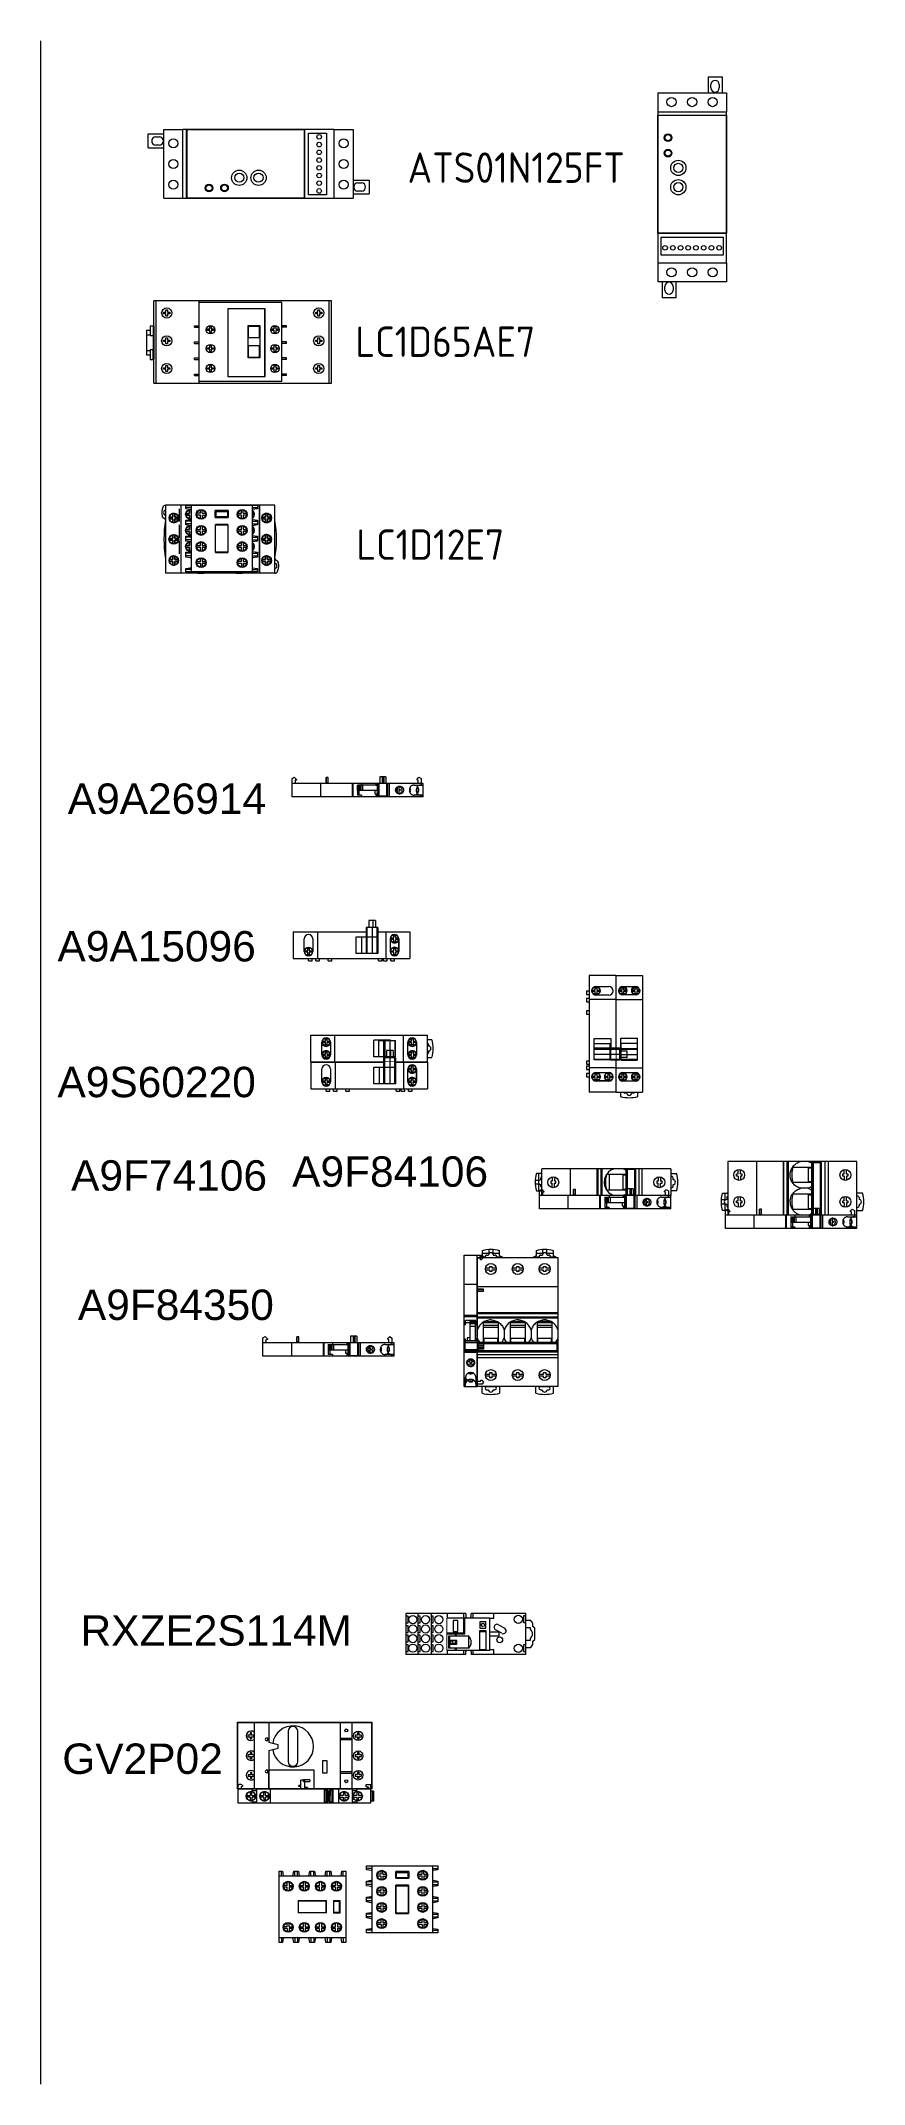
# Model space of a CAD drawing. Header units: millimetres. Extents: x 0 to 69574, y -5 to 41746.
# Drawn here: x 51085 to 51627, y 30702 to 32047 of the extents above; entities that cross this region are included whole.
import ezdxf

# ---------------------------------------------------------------- set-up
doc = ezdxf.new("R2010")
doc.units = ezdxf.units.MM
doc.set_wipeout_variables(frame=1)
doc.layers.add('! NO PLOT !', color=7, linetype='Continuous', true_color=0xff75dd, plot=False)
for name, color, linetype, lineweight in [('000-PI-Oprema', 30, 'Continuous', 5), ('000-SI-Oprema', 30, 'Continuous', 5), ('SI-ORMAR-Oprema', 30, 'Continuous', 5)]:
    doc.layers.add(name, color=color, linetype=linetype, lineweight=lineweight)
doc.styles.add('PI0', font='isocpeur.ttf', dxfattribs={"width": 0.9})
doc.styles.get("Standard").update_dxf_attribs({"font": 'arial.ttf'})

msp = doc.modelspace()

# ---------------------------------------------------------------- texts
at = {"layer": '! NO PLOT !', "char_height": 20, "attachment_point": 1}
for s, insert, width in [('A9A26914', (51103.058, 31557.87), 135.68349), ('A9A15096', (51096.285, 31460.754), 135.68349), ('A9S60220', (51096.285, 31371.414), 135.62619), ('A9F74106', (51105.248, 31309.929), 134.03615), ('A9F84106', (51250.65, 31312.488), 134.03615), ('A9F84350', (51109.73, 31224.824), 133.97885), ('{\\fArial|b0|i0|c238|p34;GV2P02}', (51099.458, 30926.12), 219.18443)]:
    msp.add_mtext(s, dxfattribs=dict(at, insert=insert, width=width))
at = {"char_height": 20, "width": 16.78721, "attachment_point": 5, "style": 'PI0'}
for s, insert in [('ATS01N125FT', (51398.073, 31963.09)), ('LC1D65AE7', (51351.401, 31848.54)), ('LC1D12E7', (51341.539, 31715.036))]:
    msp.add_mtext(s, dxfattribs=dict(at, insert=insert))
at = {"layer": '000-PI-Oprema', "insert": (51111.437, 31010.49), "char_height": 20, "width": 198.64052, "attachment_point": 1}
msp.add_mtext('RXZE2S114M', dxfattribs=at)

# ---------------------------------------------------------------- blocks, each defined once
blk = doc.blocks.new('LC1D65AE7')
at = {"ltscale": 0.25}
blk.add_wipeout([(43872, 32601.4), (43926, 32601.4), (43926, 32484.6), (43872, 32484.6)], dxfattribs=at).dxf.layer = '000-PI-Oprema'
at = {"layer": '000-PI-Oprema'}
for p, q in [((43872, 32601.4), (43872, 32484.6)), ((43926, 32601.4), (43872, 32601.4)), ((43926, 32599.9), (43872, 32599.9)), ((43877.9, 32592.5), (43877.9, 32593.5)), ((43877.9, 32593.5), (43879.4, 32593.5)), ((43879.4, 32592.5), (43877.9, 32592.5)), ((43879.4, 32593.5), (43879.4, 32595)), ((43879.4, 32595), (43880.4, 32595)), ((43879.4, 32591), (43879.4, 32592.5)), ((43880.4, 32595), (43880.4, 32593.5)), ((43880.4, 32593.5), (43881.9, 32593.5)), ((43880.4, 32592.5), (43880.4, 32591)), ((43881.9, 32592.5), (43880.4, 32592.5)), ((43881.9, 32593.5), (43881.9, 32592.5)), ((43896.2, 32592.5), (43896.2, 32593.5)), ((43896.2, 32593.5), (43897.7, 32593.5)), ((43897.7, 32592.5), (43896.2, 32592.5)), ((43897.7, 32593.5), (43897.7, 32595)), ((43897.7, 32595), (43898.7, 32595)), ((43897.7, 32591), (43897.7, 32592.5)), ((43898.7, 32595), (43898.7, 32593.5)), ((43898.7, 32593.5), (43900.2, 32593.5)), ((43898.7, 32592.5), (43898.7, 32591)), ((43900.2, 32592.5), (43898.7, 32592.5)), ((43900.2, 32593.5), (43900.2, 32592.5)), ((43914.4, 32592.5), (43914.4, 32593.5)), ((43914.4, 32593.5), (43915.9, 32593.5)), ((43915.9, 32592.5), (43914.4, 32592.5)), ((43915.9, 32593.5), (43915.9, 32595)), ((43915.9, 32595), (43916.9, 32595)), ((43915.9, 32591), (43915.9, 32592.5)), ((43916.9, 32595), (43916.9, 32593.5)), ((43916.9, 32593.5), (43918.4, 32593.5)), ((43916.9, 32592.5), (43916.9, 32591)), ((43918.4, 32592.5), (43916.9, 32592.5)), ((43918.4, 32593.5), (43918.4, 32592.5)), ((43926, 32484.6), (43926, 32601.4)), ((43880.4, 32591), (43879.4, 32591)), ((43898.7, 32591), (43897.7, 32591)), ((43916.9, 32591), (43915.9, 32591)), ((43873, 32568.8), (43873, 32514.2)), ((43925, 32568.8), (43873, 32568.8)), ((43888.3, 32571.8), (43888.3, 32568.8)), ((43889.3, 32571.8), (43888.3, 32571.8)), ((43889.3, 32571.8), (43889.3, 32568.8)), ((43890.4, 32564.7), (43890.4, 32566.2)), ((43890.4, 32566.2), (43891.4, 32566.2)), ((43891.4, 32566.2), (43891.4, 32564.7)), ((43898.9, 32571.8), (43898.9, 32568.8)), ((43899.9, 32571.8), (43898.9, 32571.8)), ((43899.9, 32571.8), (43899.9, 32568.8)), ((43902.8, 32564.7), (43902.8, 32566.2)), ((43902.8, 32566.2), (43903.8, 32566.2)), ((43903.8, 32566.2), (43903.8, 32564.7)), ((43909.5, 32571.8), (43909.5, 32568.8)), ((43910.5, 32571.8), (43909.5, 32571.8)), ((43910.5, 32571.8), (43910.5, 32568.8)), ((43915.9, 32564.7), (43915.9, 32566.2)), ((43915.9, 32566.2), (43916.9, 32566.2)), ((43916.9, 32566.2), (43916.9, 32564.7)), ((43920.1, 32571.8), (43920.1, 32568.8)), ((43921.1, 32571.8), (43920.1, 32571.8)), ((43921.1, 32571.8), (43921.1, 32568.8)), ((43925, 32568.8), (43925, 32514.2)), ((43877.1, 32557.7), (43877.1, 32533.2)), ((43921.7, 32557.7), (43877.1, 32557.7)), ((43921.7, 32557.5), (43877.1, 32557.5)), ((43888.2, 32546.5), (43888.2, 32554.2)), ((43888.2, 32554.2), (43909.5, 32554.2)), ((43888.5, 32546.8), (43888.5, 32553.9)), ((43888.5, 32553.9), (43896.3, 32553.9)), ((43888.9, 32563.7), (43888.9, 32564.7)), ((43888.9, 32564.7), (43890.4, 32564.7)), ((43890.4, 32563.7), (43888.9, 32563.7)), ((43890.4, 32562.2), (43890.4, 32563.7)), ((43891.4, 32562.2), (43890.4, 32562.2)), ((43891.4, 32564.7), (43892.9, 32564.7)), ((43891.4, 32563.7), (43891.4, 32562.2)), ((43892.9, 32563.7), (43891.4, 32563.7)), ((43892.9, 32564.7), (43892.9, 32563.7)), ((43896.3, 32553.9), (43896.3, 32546.8)), ((43901.3, 32563.7), (43901.3, 32564.7)), ((43901.3, 32564.7), (43902.8, 32564.7)), ((43902.8, 32563.7), (43901.3, 32563.7)), ((43901.3, 32546.8), (43901.3, 32553.9)), ((43901.3, 32553.9), (43909.1, 32553.9)), ((43902.8, 32562.2), (43902.8, 32563.7)), ((43903.8, 32562.2), (43902.8, 32562.2)), ((43903.8, 32564.7), (43905.3, 32564.7)), ((43903.8, 32563.7), (43903.8, 32562.2)), ((43905.3, 32563.7), (43903.8, 32563.7)), ((43905.3, 32564.7), (43905.3, 32563.7)), ((43909.1, 32553.9), (43909.1, 32546.8)), ((43909.5, 32554.2), (43909.5, 32546.5)), ((43914.4, 32563.7), (43914.4, 32564.7)), ((43914.4, 32564.7), (43915.9, 32564.7)), ((43915.9, 32563.7), (43914.4, 32563.7)), ((43915.9, 32562.2), (43915.9, 32563.7)), ((43916.9, 32562.2), (43915.9, 32562.2)), ((43916.9, 32564.7), (43918.4, 32564.7)), ((43916.9, 32563.7), (43916.9, 32562.2)), ((43918.4, 32563.7), (43916.9, 32563.7)), ((43918.4, 32564.7), (43918.4, 32563.7)), ((43921.7, 32533.2), (43921.7, 32557.7)), ((43909.5, 32546.5), (43888.2, 32546.5)), ((43896.3, 32546.8), (43888.5, 32546.8)), ((43909.1, 32546.8), (43901.3, 32546.8)), ((43877.1, 32533.2), (43921.7, 32533.2)), ((43872, 32514.2), (43926, 32514.2)), ((43888.3, 32511.2), (43888.3, 32514.2)), ((43888.9, 32522.3), (43890.4, 32522.3)), ((43888.9, 32521.3), (43888.9, 32522.3)), ((43890.4, 32521.3), (43888.9, 32521.3)), ((43889.3, 32511.2), (43889.3, 32514.2)), ((43890.4, 32523.8), (43891.4, 32523.8)), ((43890.4, 32522.3), (43890.4, 32523.8)), ((43890.4, 32519.8), (43890.4, 32521.3)), ((43891.4, 32519.8), (43890.4, 32519.8)), ((43891.4, 32523.8), (43891.4, 32522.3)), ((43891.4, 32522.3), (43892.9, 32522.3)), ((43892.9, 32521.3), (43891.4, 32521.3)), ((43891.4, 32521.3), (43891.4, 32519.8)), ((43892.9, 32522.3), (43892.9, 32521.3)), ((43898.9, 32511.2), (43898.9, 32514.2)), ((43899.9, 32511.2), (43899.9, 32514.2)), ((43901.3, 32522.3), (43902.8, 32522.3)), ((43901.3, 32521.3), (43901.3, 32522.3)), ((43902.8, 32521.3), (43901.3, 32521.3)), ((43902.8, 32523.8), (43903.8, 32523.8)), ((43902.8, 32522.3), (43902.8, 32523.8)), ((43902.8, 32519.8), (43902.8, 32521.3)), ((43903.8, 32519.8), (43902.8, 32519.8)), ((43903.8, 32523.8), (43903.8, 32522.3)), ((43903.8, 32522.3), (43905.3, 32522.3)), ((43905.3, 32521.3), (43903.8, 32521.3)), ((43903.8, 32521.3), (43903.8, 32519.8)), ((43905.3, 32522.3), (43905.3, 32521.3)), ((43909.5, 32511.2), (43909.5, 32514.2)), ((43910.5, 32511.2), (43910.5, 32514.2)), ((43914.4, 32522.3), (43915.9, 32522.3)), ((43914.4, 32521.3), (43914.4, 32522.3)), ((43915.9, 32521.3), (43914.4, 32521.3)), ((43915.9, 32523.8), (43916.9, 32523.8)), ((43915.9, 32522.3), (43915.9, 32523.8)), ((43915.9, 32519.8), (43915.9, 32521.3)), ((43916.9, 32519.8), (43915.9, 32519.8)), ((43916.9, 32523.8), (43916.9, 32522.3)), ((43916.9, 32522.3), (43918.4, 32522.3)), ((43918.4, 32521.3), (43916.9, 32521.3)), ((43916.9, 32521.3), (43916.9, 32519.8)), ((43918.4, 32522.3), (43918.4, 32521.3)), ((43920.1, 32511.2), (43920.1, 32514.2)), ((43921.1, 32511.2), (43921.1, 32514.2)), ((43889.3, 32511.2), (43888.3, 32511.2)), ((43899.9, 32511.2), (43898.9, 32511.2)), ((43910.5, 32511.2), (43909.5, 32511.2)), ((43921.1, 32511.2), (43920.1, 32511.2)), ((43926, 32486.1), (43872, 32486.1)), ((43926, 32484.6), (43872, 32484.6)), ((43877.9, 32493.5), (43879.4, 32493.5)), ((43877.9, 32492.5), (43877.9, 32493.5)), ((43879.4, 32492.5), (43877.9, 32492.5)), ((43879.4, 32495), (43880.4, 32495)), ((43879.4, 32493.5), (43879.4, 32495)), ((43879.4, 32491), (43879.4, 32492.5)), ((43880.4, 32491), (43879.4, 32491)), ((43880.4, 32495), (43880.4, 32493.5)), ((43880.4, 32493.5), (43881.9, 32493.5)), ((43881.9, 32492.5), (43880.4, 32492.5)), ((43880.4, 32492.5), (43880.4, 32491)), ((43881.9, 32493.5), (43881.9, 32492.5)), ((43888.4, 32482.2), (43888.4, 32484.6)), ((43888.4, 32484.2), (43888.4, 32484.6)), ((43896.2, 32493.5), (43897.7, 32493.5)), ((43896.2, 32492.5), (43896.2, 32493.5)), ((43897.7, 32492.5), (43896.2, 32492.5)), ((43897.7, 32495), (43898.7, 32495)), ((43897.7, 32493.5), (43897.7, 32495)), ((43897.7, 32491), (43897.7, 32492.5)), ((43898.7, 32491), (43897.7, 32491)), ((43898.7, 32495), (43898.7, 32493.5)), ((43898.7, 32493.5), (43900.2, 32493.5)), ((43900.2, 32492.5), (43898.7, 32492.5)), ((43898.7, 32492.5), (43898.7, 32491)), ((43900.2, 32493.5), (43900.2, 32492.5)), ((43910.3, 32484.2), (43910.3, 32484.6)), ((43910.4, 32482.2), (43910.4, 32484.6)), ((43914.4, 32493.5), (43915.9, 32493.5)), ((43914.4, 32492.5), (43914.4, 32493.5)), ((43915.9, 32492.5), (43914.4, 32492.5)), ((43915.9, 32495), (43916.9, 32495)), ((43915.9, 32493.5), (43915.9, 32495)), ((43915.9, 32491), (43915.9, 32492.5)), ((43916.9, 32491), (43915.9, 32491)), ((43916.9, 32495), (43916.9, 32493.5)), ((43916.9, 32493.5), (43918.4, 32493.5)), ((43918.4, 32492.5), (43916.9, 32492.5)), ((43916.9, 32492.5), (43916.9, 32491)), ((43918.4, 32493.5), (43918.4, 32492.5)), ((43888.4, 32484.4), (43910.3, 32484.4)), ((43888.4, 32484.2), (43894.8, 32484.2)), ((43888.4, 32482.2), (43894.8, 32482.2)), ((43891.2, 32479.7), (43891.2, 32482.2)), ((43891.2, 32479.7), (43907.5, 32479.7)), ((43894.3, 32479.7), (43894.3, 32482.2)), ((43894.8, 32484.2), (43903.9, 32484.2)), ((43894.8, 32482.2), (43894.8, 32484.2)), ((43910.3, 32484.2), (43903.9, 32484.2)), ((43903.9, 32482.2), (43903.9, 32484.2)), ((43903.9, 32482.2), (43910.4, 32482.2)), ((43904.5, 32479.7), (43904.5, 32482.2)), ((43907.5, 32479.7), (43907.5, 32482.2))]:
    blk.add_line(p, q, dxfattribs=at)
for centre, radius in [((43879.9, 32593), 3.35), ((43898.2, 32593), 3.35), ((43916.4, 32593), 3.35), ((43890.9, 32564.2), 2.76), ((43903.3, 32564.2), 2.76), ((43916.4, 32564.2), 2.76), ((43890.9, 32521.8), 2.76), ((43903.3, 32521.8), 2.76), ((43916.4, 32521.8), 2.76), ((43879.9, 32493), 3.35), ((43898.2, 32493), 3.35), ((43916.4, 32493), 3.35)]:
    blk.add_circle(centre, radius, dxfattribs=at)
blk = doc.blocks.new('LC1D12E7')
at = {"ltscale": 0.25}
blk.add_wipeout([(44629.4, 32089.2), (44674.2, 32089.2), (44674.2, 32017.2), (44629.4, 32017.2)], dxfattribs=at).dxf.layer = '000-PI-Oprema'
at = {"layer": '000-SI-Oprema'}
for p, q in [((44629.4, 32017.2), (44629.4, 32089.2)), ((44674.2, 32089.2), (44629.4, 32089.2)), ((44674.2, 32089.2), (44629.4, 32089.2)), ((44637.2, 32084.4), (44634.8, 32084.4)), ((44634.8, 32084.4), (44637.2, 32084.4)), ((44637.2, 32083.1), (44634.8, 32083.1)), ((44634.8, 32083.1), (44637.2, 32083.1)), ((44637.2, 32086.7), (44637.2, 32084.4)), ((44637.2, 32084.4), (44637.2, 32086.7)), ((44637.2, 32083.1), (44637.2, 32080.8)), ((44637.2, 32080.8), (44637.2, 32083.1)), ((44638.4, 32086.7), (44638.4, 32084.4)), ((44638.4, 32084.4), (44638.4, 32086.7)), ((44640.7, 32084.4), (44638.4, 32084.4)), ((44638.4, 32084.4), (44640.7, 32084.4)), ((44638.4, 32083.1), (44638.4, 32080.8)), ((44638.4, 32080.8), (44638.4, 32083.1)), ((44640.7, 32083.1), (44638.4, 32083.1)), ((44638.4, 32083.1), (44640.7, 32083.1)), ((44641.3, 32089.5), (44641.3, 32089.8)), ((44651.2, 32084.4), (44648.8, 32084.4)), ((44648.8, 32084.4), (44651.2, 32084.4)), ((44651.2, 32083.1), (44648.8, 32083.1)), ((44648.8, 32083.1), (44651.2, 32083.1)), ((44651.2, 32086.7), (44651.2, 32084.4)), ((44651.2, 32084.4), (44651.2, 32086.7)), ((44651.2, 32083.1), (44651.2, 32080.8)), ((44651.2, 32080.8), (44651.2, 32083.1)), ((44652.4, 32086.7), (44652.4, 32084.4)), ((44652.4, 32084.4), (44652.4, 32086.7)), ((44654.7, 32084.4), (44652.4, 32084.4)), ((44652.4, 32084.4), (44654.7, 32084.4)), ((44652.4, 32083.1), (44652.4, 32080.8)), ((44652.4, 32080.8), (44652.4, 32083.1)), ((44654.7, 32083.1), (44652.4, 32083.1)), ((44652.4, 32083.1), (44654.7, 32083.1)), ((44665.2, 32084.4), (44662.8, 32084.4)), ((44662.8, 32084.4), (44665.2, 32084.4)), ((44665.2, 32083.1), (44662.8, 32083.1)), ((44662.8, 32083.1), (44665.2, 32083.1)), ((44665.2, 32086.7), (44665.2, 32084.4)), ((44665.2, 32084.4), (44665.2, 32086.7)), ((44665.2, 32083.1), (44665.2, 32080.8)), ((44665.2, 32080.8), (44665.2, 32083.1)), ((44665.3, 32089.7), (44665.8, 32090.6)), ((44665.3, 32089.7), (44665.8, 32090.6)), ((44666.4, 32086.7), (44666.4, 32084.4)), ((44666.4, 32084.4), (44666.4, 32086.7)), ((44668.7, 32084.4), (44666.4, 32084.4)), ((44666.4, 32084.4), (44668.7, 32084.4)), ((44666.4, 32083.1), (44666.4, 32080.8)), ((44666.4, 32080.8), (44666.4, 32083.1)), ((44668.7, 32083.1), (44666.4, 32083.1)), ((44666.4, 32083.1), (44668.7, 32083.1)), ((44674.2, 32017.2), (44674.2, 32089.2)), ((44674.2, 32079.1), (44629.4, 32079.1)), ((44629.4, 32068), (44674.2, 32068)), ((44629.5, 32068), (44629.5, 32064)), ((44633.5, 32068), (44629.5, 32068)), ((44650.7, 32080.2), (44642.2, 32080.2)), ((44646.4, 32073.3), (44644, 32073.3)), ((44644, 32073.3), (44646.4, 32073.3)), ((44646.4, 32072), (44644, 32072)), ((44644, 32072), (44646.4, 32072)), ((44646.4, 32075.7), (44646.4, 32073.3)), ((44646.4, 32073.3), (44646.4, 32075.7)), ((44646.4, 32072), (44646.4, 32069.7)), ((44646.4, 32069.7), (44646.4, 32072)), ((44647.6, 32075.7), (44647.6, 32073.3)), ((44647.6, 32073.3), (44647.6, 32075.7)), ((44650, 32073.3), (44647.6, 32073.3)), ((44647.6, 32073.3), (44650, 32073.3)), ((44647.6, 32072), (44647.6, 32069.7)), ((44647.6, 32069.7), (44647.6, 32072)), ((44650, 32072), (44647.6, 32072)), ((44647.6, 32072), (44650, 32072)), ((44661.3, 32080.2), (44652.8, 32080.2)), ((44657, 32073.3), (44654.6, 32073.3)), ((44654.6, 32073.3), (44657, 32073.3)), ((44657, 32072), (44654.6, 32072)), ((44654.6, 32072), (44657, 32072)), ((44657, 32075.7), (44657, 32073.3)), ((44657, 32073.3), (44657, 32075.7)), ((44657, 32072), (44657, 32069.7)), ((44657, 32069.7), (44657, 32072)), ((44658.2, 32075.7), (44658.2, 32073.3)), ((44658.2, 32073.3), (44658.2, 32075.7)), ((44660.6, 32073.3), (44658.2, 32073.3)), ((44658.2, 32073.3), (44660.6, 32073.3)), ((44658.2, 32072), (44658.2, 32069.7)), ((44658.2, 32069.7), (44658.2, 32072)), ((44660.6, 32072), (44658.2, 32072)), ((44658.2, 32072), (44660.6, 32072)), ((44671.9, 32080.2), (44663.4, 32080.2)), ((44667.6, 32073.3), (44665.2, 32073.3)), ((44665.2, 32073.3), (44667.6, 32073.3)), ((44667.6, 32072), (44665.2, 32072)), ((44665.2, 32072), (44667.6, 32072)), ((44667.6, 32075.7), (44667.6, 32073.3)), ((44667.6, 32073.3), (44667.6, 32075.7)), ((44667.6, 32072), (44667.6, 32069.7)), ((44667.6, 32069.7), (44667.6, 32072)), ((44668.8, 32075.7), (44668.8, 32073.3)), ((44668.8, 32073.3), (44668.8, 32075.7)), ((44671.2, 32073.3), (44668.8, 32073.3)), ((44668.8, 32073.3), (44671.2, 32073.3)), ((44668.8, 32072), (44668.8, 32069.7)), ((44668.8, 32069.7), (44668.8, 32072)), ((44671.2, 32072), (44668.8, 32072)), ((44668.8, 32072), (44671.2, 32072)), ((44674.1, 32068), (44670.1, 32068)), ((44674.1, 32064), (44674.1, 32068)), ((44629.5, 32042.7), (44629.5, 32064)), ((44674.1, 32064), (44674.1, 32042.7)), ((44674.2, 32042.7), (44674.2, 32064)), ((44629.5, 32042.7), (44629.5, 32038.7)), ((44663.3, 32042.5), (44661.5, 32042.5)), ((44674.1, 32038.7), (44674.1, 32042.7)), ((44674.2, 32038.4), (44629.4, 32038.4)), ((44674.2, 32027.3), (44629.4, 32027.3)), ((44629.4, 32027.3), (44674.2, 32027.3)), ((44629.5, 32038.7), (44633.5, 32038.7)), ((44670.1, 32038.7), (44633.5, 32038.7)), ((44646.4, 32034.7), (44644, 32034.7)), ((44644, 32034.7), (44646.4, 32034.7)), ((44646.4, 32033.4), (44644, 32033.4)), ((44644, 32033.4), (44646.4, 32033.4)), ((44646.4, 32037.1), (44646.4, 32034.7)), ((44646.4, 32034.7), (44646.4, 32037.1)), ((44646.4, 32033.4), (44646.4, 32031.1)), ((44646.4, 32031.1), (44646.4, 32033.4)), ((44647.6, 32037.1), (44647.6, 32034.7)), ((44647.6, 32034.7), (44647.6, 32037.1)), ((44650, 32034.7), (44647.6, 32034.7)), ((44647.6, 32034.7), (44650, 32034.7)), ((44650, 32033.4), (44647.6, 32033.4)), ((44647.6, 32033.4), (44650, 32033.4)), ((44647.6, 32033.4), (44647.6, 32031.1)), ((44647.6, 32031.1), (44647.6, 32033.4)), ((44657, 32034.7), (44654.6, 32034.7)), ((44654.6, 32034.7), (44657, 32034.7)), ((44657, 32033.4), (44654.6, 32033.4)), ((44654.6, 32033.4), (44657, 32033.4)), ((44657, 32037.1), (44657, 32034.7)), ((44657, 32034.7), (44657, 32037.1)), ((44657, 32033.4), (44657, 32031.1)), ((44657, 32031.1), (44657, 32033.4)), ((44658.2, 32037.1), (44658.2, 32034.7)), ((44658.2, 32034.7), (44658.2, 32037.1)), ((44660.6, 32034.7), (44658.2, 32034.7)), ((44658.2, 32034.7), (44660.6, 32034.7)), ((44660.6, 32033.4), (44658.2, 32033.4)), ((44658.2, 32033.4), (44660.6, 32033.4)), ((44658.2, 32033.4), (44658.2, 32031.1)), ((44658.2, 32031.1), (44658.2, 32033.4)), ((44667.6, 32034.7), (44665.2, 32034.7)), ((44665.2, 32034.7), (44667.6, 32034.7)), ((44667.6, 32033.4), (44665.2, 32033.4)), ((44665.2, 32033.4), (44667.6, 32033.4)), ((44667.6, 32037.1), (44667.6, 32034.7)), ((44667.6, 32034.7), (44667.6, 32037.1)), ((44667.6, 32033.4), (44667.6, 32031.1)), ((44667.6, 32031.1), (44667.6, 32033.4)), ((44668.8, 32037.1), (44668.8, 32034.7)), ((44668.8, 32034.7), (44668.8, 32037.1)), ((44671.2, 32034.7), (44668.8, 32034.7)), ((44668.8, 32034.7), (44671.2, 32034.7)), ((44671.2, 32033.4), (44668.8, 32033.4)), ((44668.8, 32033.4), (44671.2, 32033.4)), ((44668.8, 32033.4), (44668.8, 32031.1)), ((44668.8, 32031.1), (44668.8, 32033.4)), ((44670.1, 32038.7), (44674.1, 32038.7)), ((44629.4, 32017.2), (44674.2, 32017.2)), ((44635.4, 32014.8), (44633.4, 32014.8)), ((44637.2, 32023.4), (44634.8, 32023.4)), ((44634.8, 32023.4), (44637.2, 32023.4)), ((44637.2, 32022.1), (44634.8, 32022.1)), ((44634.8, 32022.1), (44637.2, 32022.1)), ((44637.2, 32025.7), (44637.2, 32023.4)), ((44637.2, 32023.4), (44637.2, 32025.7)), ((44637.2, 32022.1), (44637.2, 32019.8)), ((44637.2, 32019.8), (44637.2, 32022.1)), ((44638.2, 32016.7), (44637.8, 32015.9)), ((44638.4, 32025.7), (44638.4, 32023.4)), ((44638.4, 32023.4), (44638.4, 32025.7)), ((44640.7, 32023.4), (44638.4, 32023.4)), ((44638.4, 32023.4), (44640.7, 32023.4)), ((44640.7, 32022.1), (44638.4, 32022.1)), ((44638.4, 32022.1), (44640.7, 32022.1)), ((44638.4, 32022.1), (44638.4, 32019.8)), ((44638.4, 32019.8), (44638.4, 32022.1)), ((44651.2, 32023.4), (44648.8, 32023.4)), ((44648.8, 32023.4), (44651.2, 32023.4)), ((44651.2, 32022.1), (44648.8, 32022.1)), ((44648.8, 32022.1), (44651.2, 32022.1)), ((44651.2, 32025.7), (44651.2, 32023.4)), ((44651.2, 32023.4), (44651.2, 32025.7)), ((44651.2, 32022.1), (44651.2, 32019.8)), ((44651.2, 32019.8), (44651.2, 32022.1)), ((44652.4, 32025.7), (44652.4, 32023.4)), ((44652.4, 32023.4), (44652.4, 32025.7)), ((44654.7, 32023.4), (44652.4, 32023.4)), ((44652.4, 32023.4), (44654.7, 32023.4)), ((44654.7, 32022.1), (44652.4, 32022.1)), ((44652.4, 32022.1), (44654.7, 32022.1)), ((44652.4, 32022.1), (44652.4, 32019.8)), ((44652.4, 32019.8), (44652.4, 32022.1)), ((44665.2, 32023.4), (44662.8, 32023.4)), ((44662.8, 32023.4), (44665.2, 32023.4)), ((44665.2, 32022.1), (44662.8, 32022.1)), ((44662.8, 32022.1), (44665.2, 32022.1)), ((44665.2, 32025.7), (44665.2, 32023.4)), ((44665.2, 32023.4), (44665.2, 32025.7)), ((44665.2, 32022.1), (44665.2, 32019.8)), ((44665.2, 32019.8), (44665.2, 32022.1)), ((44666.4, 32025.7), (44666.4, 32023.4)), ((44666.4, 32023.4), (44666.4, 32025.7)), ((44668.7, 32023.4), (44666.4, 32023.4)), ((44666.4, 32023.4), (44668.7, 32023.4)), ((44668.7, 32022.1), (44666.4, 32022.1)), ((44666.4, 32022.1), (44668.7, 32022.1)), ((44666.4, 32022.1), (44666.4, 32019.8)), ((44666.4, 32019.8), (44666.4, 32022.1))]:
    blk.add_line(p, q, dxfattribs=at)
for centre, radius in [((44637.8, 32083.7), 3.17), ((44637.8, 32083.7), 3.17), ((44651.8, 32083.7), 3.2), ((44651.8, 32083.7), 3.2), ((44651.8, 32083.8), 3.02), ((44651.8, 32083.8), 3.02), ((44665.8, 32083.7), 3.17), ((44665.8, 32083.7), 3.17), ((44647, 32072.7), 3.25), ((44647, 32072.7), 3.25), ((44647, 32072.7), 3.05), ((44647, 32072.7), 3.05), ((44657.6, 32072.7), 3.25), ((44657.6, 32072.7), 3.25), ((44657.6, 32072.7), 3.05), ((44657.6, 32072.7), 3.05), ((44668.2, 32072.7), 3.25), ((44668.2, 32072.7), 3.25), ((44668.2, 32072.7), 3.05), ((44668.2, 32072.7), 3.05), ((44661.5, 32042.5), 1.83), ((44661.5, 32042.5), 0.7), ((44647, 32034.1), 3.25), ((44647, 32034.1), 3.25), ((44647, 32034.1), 3.05), ((44647, 32034.1), 3.05), ((44657.6, 32034.1), 3.25), ((44657.6, 32034.1), 3.25), ((44657.6, 32034.1), 3.05), ((44657.6, 32034.1), 3.05), ((44668.2, 32034.1), 3.25), ((44668.2, 32034.1), 3.25), ((44668.2, 32034.1), 3.05), ((44668.2, 32034.1), 3.05), ((44637.8, 32022.7), 3.2), ((44637.8, 32022.7), 3.2), ((44651.8, 32022.7), 3.2), ((44651.8, 32022.7), 3.2), ((44665.8, 32022.7), 3.2), ((44665.8, 32022.7), 3.2)]:
    blk.add_circle(centre, radius, dxfattribs=at)
for centre, radius, start, end in [((44637.8, 32083.8), 3.02, 146.4011, 141.1657), ((44637.8, 32083.8), 3.02, 141.5846, 132.569), ((44651.8, 32010.2), 80, 80.9942, 99.2857), ((44651.8, 32010.2), 80, 80.9942, 98.8953), ((44665.8, 32083.8), 3.02, 170.6639, 167.9793), ((44665.8, 32083.8), 3.02, 170.8964, 105.6), ((44665.8, 32083.8), 3.02, 112.3051, 167.9773), ((44664.5, 32090.2), 1, 260.9942, 330), ((44664.5, 32090.2), 1, 260.9942, 330), ((44667.5, 32089.6), 2, 101.8653, 150), ((44667.5, 32089.6), 2, 101.8653, 150), ((44669.2, 32081.7), 10, 67.9757, 101.8653), ((44669.2, 32081.7), 10, 67.9757, 101.8653), ((44669.3, 32088.2), 2.25, 33.3495, 146.5265), ((44672.2, 32089.1), 2, 0.8072, 67.9757), ((44672.2, 32089.1), 2, 0.9683, 67.9757), ((44633.4, 32064), 4, 90, 180), ((44633.5, 32064), 4, 90, 180), ((44670.1, 32064), 4, 0, 90), ((44670.2, 32064), 4, 0, 90), ((44633.4, 32042.7), 4, 180, 270), ((44633.5, 32042.7), 4, 180, 270), ((44670.1, 32042.7), 4, 270, 0), ((44670.2, 32042.7), 4, 270, 0), ((44631.4, 32017.3), 2, 181.9967, 247.9757), ((44634.4, 32024.7), 10, 247.9757, 264.268), ((44634.3, 32018.2), 2.25, 214.5437, 325.3292), ((44634.4, 32024.7), 10, 264.9205, 274.6032), ((44637.8, 32022.8), 3.01, 162.9271, 168.0016), ((44637.8, 32022.8), 3.04, 167.9947, 169.5211), ((44637.8, 32022.8), 3.01, 167.9424, 175.7499), ((44637.8, 32022.8), 3.05, 169.5199, 175.8425), ((44637.8, 32022.8), 3.02, 175.7599, 180.0061), ((44637.8, 32022.8), 3, 175.8395, 184.1605), ((44637.8, 32022.8), 3.03, 179.997, 182.8228), ((44637.8, 32022.8), 3.05, 184.1579, 192.0031), ((44637.8, 32022.8), 3.01, 182.824, 185.6654), ((44637.8, 32022.8), 3.02, 185.6726, 192.0545), ((44637.8, 32022.8), 3.04, 192.0056, 192.6421), ((44637.8, 32022.8), 3.01, 192.6363, 197.0748), ((44637.7, 32022.8), 2.95, 128.3842, 141.809), ((44637.7, 32022.7), 2.95, 218.4536, 231.8375), ((44634.4, 32024.7), 10, 275.732, 281.8653), ((44636, 32016.9), 2, 281.8653, 330), ((44637.8, 32022.7), 3.06, 102.6541, 107.0317), ((44637.8, 32022.8), 3.06, 252.9693, 257.9345), ((44637.8, 32022.7), 3.07, 102.0687, 102.6575), ((44637.8, 32022.8), 3.03, 79.5231, 102.0498), ((44637.8, 32022.8), 3.06, 257.9309, 259.4836), ((44637.8, 32022.8), 3.03, 259.5231, 282.0133), ((44639.1, 32016.2), 1, 80.9942, 150), ((44637.8, 32022.7), 3.06, 77.9669, 79.4836), ((44637.8, 32022.7), 3.06, 72.9694, 77.9705), ((44637.8, 32022.8), 3.07, 282.0327, 282.6575), ((44637.8, 32022.8), 3.06, 282.6541, 287.0317), ((44651.8, 32096.2), 80, 260.9942, 278.8953), ((44637.8, 32022.8), 2.95, 38.4536, 51.8375), ((44637.8, 32022.7), 2.95, 308.3842, 321.809), ((44637.8, 32022.8), 3.01, 12.6363, 17.0748), ((44637.8, 32022.8), 3.04, 0.0453, 12.6421), ((44637.8, 32022.8), 3.01, 347.94, 12.06), ((44637.8, 32022.8), 3.04, 347.9541, 349.5211), ((44637.8, 32022.8), 3.01, 342.927, 347.9609), ((44637.8, 32022.8), 3.03, 349.5051, 359.9602), ((44651.8, 32022.8), 3.01, 162.927, 167.9609), ((44651.8, 32022.8), 3.01, 167.9424, 175.7499), ((44651.8, 32022.8), 3.04, 167.9541, 169.5211), ((44651.8, 32022.8), 3.05, 169.5199, 175.8425), ((44651.8, 32022.8), 3.02, 175.7599, 180.0061), ((44651.8, 32022.8), 3, 175.8395, 184.1605), ((44651.8, 32022.8), 3.03, 179.997, 182.8228), ((44651.8, 32022.8), 3.01, 182.824, 185.6654), ((44651.8, 32022.8), 3.05, 184.1579, 192.0436), ((44651.8, 32022.8), 3.02, 185.6726, 192.0545), ((44651.8, 32022.8), 3.01, 192.6363, 197.0748), ((44651.8, 32022.8), 3.04, 192.0463, 192.6421), ((44651.8, 32022.8), 2.99, 135.4209, 141.7685), ((44651.7, 32022.7), 2.95, 218.4536, 231.8375), ((44651.7, 32022.9), 2.9, 134.6066, 135.3923), ((44651.8, 32022.8), 2.98, 128.4122, 134.5818), ((44651.8, 32022.7), 3.06, 102.6541, 107.0317), ((44651.8, 32022.8), 3.06, 252.9694, 257.9705), ((44651.8, 32022.7), 3.07, 102.0327, 102.6575), ((44651.8, 32022.8), 3.03, 79.5231, 102.0133), ((44651.8, 32022.8), 3.03, 259.5231, 282.0498), ((44651.8, 32022.8), 3.06, 257.9669, 259.4836), ((44651.8, 32022.7), 3.06, 77.9309, 79.4836), ((44651.8, 32022.7), 3.06, 72.9693, 77.9345), ((44651.8, 32022.8), 3.07, 282.0687, 282.6575), ((44651.8, 32022.8), 3.06, 282.6541, 287.0317), ((44651.8, 32022.8), 2.95, 38.4536, 51.8375), ((44651.8, 32022.7), 2.95, 308.3842, 321.809), ((44651.8, 32022.8), 3.01, 12.6363, 17.0748), ((44651.8, 32022.8), 3.04, 0.0452, 12.6421), ((44651.8, 32022.8), 3.04, 347.9947, 349.5211), ((44651.8, 32022.8), 3.01, 342.9271, 348.0016), ((44651.8, 32022.8), 3.03, 349.5051, 359.9602), ((44665.8, 32022.8), 3.01, 162.927, 167.9609), ((44665.8, 32022.8), 3.05, 167.9129, 175.8974), ((44665.8, 32022.8), 3.04, 167.9541, 169.5211), ((44665.8, 32022.8), 3.05, 169.5199, 175.8425), ((44665.8, 32022.8), 3, 175.8395, 184.1605), ((44665.7, 32022.8), 2.96, 175.9303, 186.1068), ((44665.8, 32022.8), 3.05, 184.1579, 192.0436), ((44665.8, 32022.8), 3.07, 186.1117, 192.0698), ((44665.8, 32022.8), 3.04, 192.0463, 192.6421), ((44665.8, 32022.8), 3.01, 192.6363, 197.0748), ((44665.7, 32022.8), 2.95, 128.3842, 141.809), ((44665.7, 32022.7), 2.95, 218.4536, 231.8375), ((44665.8, 32022.7), 3.06, 102.6541, 107.0317), ((44665.8, 32022.8), 3.06, 252.9694, 257.9705), ((44665.8, 32022.7), 3.07, 102.0327, 102.6575), ((44665.8, 32022.8), 3.03, 79.5231, 102.0133), ((44665.8, 32022.8), 3.06, 257.9669, 259.4836), ((44665.8, 32022.8), 3.03, 259.5231, 282.0498), ((44665.8, 32022.7), 3.06, 77.9309, 79.4836), ((44665.8, 32022.7), 3.06, 72.9693, 77.9345), ((44665.8, 32022.8), 3.07, 282.0687, 282.6575), ((44665.8, 32022.8), 3.06, 282.6541, 287.0317), ((44665.8, 32022.8), 2.95, 38.4536, 51.8375), ((44665.8, 32022.7), 2.95, 308.3842, 321.809), ((44665.8, 32022.8), 3.01, 12.6363, 17.0748), ((44665.8, 32022.8), 3.04, 0.0452, 12.6421), ((44665.8, 32022.8), 3.01, 347.94, 12.06), ((44665.8, 32022.8), 3.04, 347.9947, 349.5211), ((44665.8, 32022.8), 3.01, 342.9271, 348.0016), ((44665.8, 32022.8), 3.03, 349.5051, 359.9602)]:
    blk.add_arc(centre, radius, start, end, dxfattribs=at)
for centre in [(44637.8, 32022.8), (44651.8, 32022.8), (44665.8, 32022.8)]:
    blk.add_ellipse(centre, major_axis=(3.02, 0), ratio=0.999058, dxfattribs=at)
for points, knots in [([(44635.4, 32024.6), (44635.2, 32024.4), (44635, 32024.1), (44634.9, 32023.7), (44634.9, 32023.7)], [0, 0, 0, 0, 0.782406, 1, 1, 1, 1]), ([(44634.9, 32021.9), (44634.9, 32021.8), (44635, 32021.5), (44635.2, 32021.1), (44635.4, 32020.9)], [0, 0, 0, 0, 0.215032, 1, 1, 1, 1]), ([(44636.9, 32025.7), (44636.8, 32025.6), (44636.5, 32025.5), (44636.1, 32025.3), (44635.9, 32025.1)], [0, 0, 0, 0, 0.215617, 1, 1, 1, 1]), ([(44635.9, 32020.4), (44636.1, 32020.2), (44636.5, 32020), (44636.8, 32019.9), (44636.9, 32019.9)], [0, 0, 0, 0, 0.782221, 1, 1, 1, 1]), ([(44639.7, 32025.1), (44639.4, 32025.3), (44639.1, 32025.5), (44638.8, 32025.6), (44638.7, 32025.7)], [0, 0, 0, 0, 0.782221, 1, 1, 1, 1]), ([(44638.7, 32019.9), (44638.8, 32019.9), (44639.1, 32020), (44639.4, 32020.2), (44639.7, 32020.4)], [0, 0, 0, 0, 0.215617, 1, 1, 1, 1]), ([(44640.7, 32023.7), (44640.7, 32023.7), (44640.5, 32024.1), (44640.3, 32024.4), (44640.2, 32024.7)], [0, 0, 0, 0, 0.215032, 1, 1, 1, 1]), ([(44640.2, 32020.9), (44640.3, 32021.1), (44640.5, 32021.5), (44640.7, 32021.8), (44640.7, 32021.9)], [0, 0, 0, 0, 0.782406, 1, 1, 1, 1]), ([(44649.4, 32024.6), (44649.2, 32024.4), (44649, 32024.1), (44648.9, 32023.7), (44648.9, 32023.7)], [0, 0, 0, 0, 0.782406, 1, 1, 1, 1]), ([(44648.9, 32021.9), (44648.9, 32021.8), (44649, 32021.5), (44649.2, 32021.1), (44649.4, 32020.9)], [0, 0, 0, 0, 0.215032, 1, 1, 1, 1]), ([(44650.9, 32025.7), (44650.8, 32025.6), (44650.5, 32025.5), (44650.1, 32025.3), (44649.9, 32025.1)], [0, 0, 0, 0, 0.215617, 1, 1, 1, 1]), ([(44649.9, 32020.4), (44650.1, 32020.2), (44650.5, 32020), (44650.8, 32019.9), (44650.9, 32019.9)], [0, 0, 0, 0, 0.782221, 1, 1, 1, 1]), ([(44653.7, 32025.1), (44653.4, 32025.3), (44653.1, 32025.5), (44652.8, 32025.6), (44652.7, 32025.7)], [0, 0, 0, 0, 0.782221, 1, 1, 1, 1]), ([(44652.7, 32019.9), (44652.8, 32019.9), (44653.1, 32020), (44653.4, 32020.2), (44653.7, 32020.4)], [0, 0, 0, 0, 0.215617, 1, 1, 1, 1]), ([(44654.7, 32023.7), (44654.7, 32023.7), (44654.5, 32024.1), (44654.3, 32024.4), (44654.2, 32024.7)], [0, 0, 0, 0, 0.215032, 1, 1, 1, 1]), ([(44654.2, 32020.9), (44654.3, 32021.1), (44654.5, 32021.5), (44654.7, 32021.8), (44654.7, 32021.9)], [0, 0, 0, 0, 0.782406, 1, 1, 1, 1]), ([(44663.4, 32024.6), (44663.2, 32024.4), (44663, 32024.1), (44662.9, 32023.7), (44662.9, 32023.7)], [0, 0, 0, 0, 0.782406, 1, 1, 1, 1]), ([(44662.9, 32021.9), (44662.9, 32021.8), (44663, 32021.5), (44663.2, 32021.1), (44663.4, 32020.9)], [0, 0, 0, 0, 0.215032, 1, 1, 1, 1]), ([(44664.9, 32025.7), (44664.8, 32025.6), (44664.5, 32025.5), (44664.1, 32025.3), (44663.9, 32025.1)], [0, 0, 0, 0, 0.215617, 1, 1, 1, 1]), ([(44663.9, 32020.4), (44664.1, 32020.2), (44664.5, 32020), (44664.8, 32019.9), (44664.9, 32019.9)], [0, 0, 0, 0, 0.782221, 1, 1, 1, 1]), ([(44667.7, 32025.1), (44667.4, 32025.3), (44667.1, 32025.5), (44666.8, 32025.6), (44666.7, 32025.7)], [0, 0, 0, 0, 0.782221, 1, 1, 1, 1]), ([(44666.7, 32019.9), (44666.8, 32019.9), (44667.1, 32020), (44667.4, 32020.2), (44667.7, 32020.4)], [0, 0, 0, 0, 0.215617, 1, 1, 1, 1]), ([(44668.7, 32023.7), (44668.7, 32023.7), (44668.5, 32024.1), (44668.3, 32024.4), (44668.2, 32024.7)], [0, 0, 0, 0, 0.215032, 1, 1, 1, 1]), ([(44668.2, 32020.9), (44668.3, 32021.1), (44668.5, 32021.5), (44668.7, 32021.8), (44668.7, 32021.9)], [0, 0, 0, 0, 0.782406, 1, 1, 1, 1])]:
    blk.add_open_spline(points, degree=3, knots=knots, dxfattribs=at)
for points in [[(44638.4, 32025.7), (44638, 32025.8), (44637.6, 32025.8), (44637.2, 32025.7)], [(44637.2, 32019.8), (44637.6, 32019.7), (44638, 32019.7), (44638.4, 32019.8)], [(44652.4, 32025.7), (44652, 32025.8), (44651.6, 32025.8), (44651.2, 32025.7)], [(44651.2, 32019.8), (44651.6, 32019.7), (44652, 32019.7), (44652.4, 32019.8)], [(44654.7, 32022.1), (44654.8, 32022.6), (44654.8, 32023), (44654.7, 32023.4)], [(44666.4, 32025.7), (44666, 32025.8), (44665.6, 32025.8), (44665.2, 32025.7)], [(44665.2, 32019.8), (44665.6, 32019.7), (44666, 32019.7), (44666.4, 32019.8)]]:
    blk.add_open_spline(points, degree=3, dxfattribs=at)
blk = doc.blocks.new('LC1D12E7_part2')
at = {"ltscale": 0.25}
blk.add_wipeout([(44745.8, 32069.1), (44789.7, 32069.1), (44789.7, 32028.8), (44745.8, 32028.8)], dxfattribs=at).dxf.layer = '000-PI-Oprema'
at = {"layer": '000-PI-Oprema'}
for p, q in [((44745.8, 32025.5), (44745.8, 32072.5)), ((44745.8, 32072.5), (44748, 32072.5)), ((44789.7, 32069.1), (44745.8, 32069.1)), ((44747.4, 32069.2), (44747.4, 32072.5)), ((44748, 32072.5), (44748.5, 32069.4)), ((44754.9, 32069.3), (44755.5, 32072.5)), ((44755.5, 32072.5), (44758.6, 32072.5)), ((44756.2, 32069.2), (44756.2, 32072.5)), ((44758, 32069.2), (44758, 32072.5)), ((44758.6, 32072.5), (44759.1, 32069.4)), ((44765.5, 32069.4), (44766, 32072.5)), ((44766, 32072.5), (44769.2, 32072.5)), ((44766.8, 32069.2), (44766.8, 32072.5)), ((44768.6, 32069.2), (44768.6, 32072.5)), ((44769.2, 32072.5), (44769.7, 32069.4)), ((44776.1, 32069.3), (44776.7, 32072.5)), ((44776.7, 32072.5), (44779.8, 32072.5)), ((44777.4, 32069.2), (44777.4, 32072.5)), ((44779.2, 32069.2), (44779.2, 32072.5)), ((44779.8, 32072.5), (44780.3, 32069.4)), ((44786.7, 32069.4), (44787.2, 32072.5)), ((44787.2, 32072.5), (44789.7, 32072.5)), ((44788, 32069.2), (44788, 32072.5)), ((44789.7, 32072.5), (44789.7, 32025.5)), ((44751.2, 32062.9), (44748.9, 32062.9)), ((44751.2, 32061.8), (44749, 32061.8)), ((44751.2, 32062.9), (44751.2, 32065.3)), ((44751.2, 32059.6), (44751.2, 32061.8)), ((44752.5, 32065.3), (44752.5, 32062.9)), ((44752.5, 32062.9), (44754.7, 32062.9)), ((44752.5, 32061.8), (44752.5, 32059.6)), ((44754.7, 32061.8), (44752.5, 32061.8)), ((44759.5, 32062.9), (44761.8, 32062.9)), ((44761.8, 32061.8), (44759.6, 32061.8)), ((44761.8, 32062.9), (44761.8, 32065.3)), ((44761.8, 32059.6), (44761.8, 32061.8)), ((44763.1, 32065.3), (44763.1, 32062.9)), ((44763.1, 32062.9), (44765.3, 32062.9)), ((44763.1, 32061.8), (44763.1, 32059.6)), ((44765.3, 32061.8), (44763.1, 32061.8)), ((44770.1, 32062.9), (44772.4, 32062.9)), ((44772.4, 32061.8), (44770.2, 32061.8)), ((44772.4, 32062.9), (44772.4, 32065.3)), ((44772.4, 32059.6), (44772.4, 32061.8)), ((44773.7, 32065.3), (44773.7, 32062.9)), ((44773.7, 32062.9), (44775.9, 32062.9)), ((44773.7, 32061.8), (44773.7, 32059.6)), ((44775.9, 32061.8), (44773.7, 32061.8)), ((44780.7, 32062.9), (44783, 32062.9)), ((44783, 32061.8), (44780.8, 32061.8)), ((44783, 32062.9), (44783, 32065.3)), ((44783, 32061.8), (44783, 32059.6)), ((44784.3, 32062.9), (44784.3, 32065.3)), ((44784.3, 32062.9), (44786.5, 32062.9)), ((44784.3, 32061.8), (44786.5, 32061.8)), ((44784.3, 32061.8), (44784.3, 32059.6)), ((44758.5, 32053.1), (44758.5, 32044.9)), ((44758.5, 32053.1), (44777, 32053.1)), ((44777, 32044.9), (44758.5, 32044.9)), ((44758.7, 32045), (44758.7, 32053)), ((44758.7, 32053), (44776.7, 32053)), ((44776.7, 32045), (44758.7, 32045)), ((44776.7, 32053), (44776.7, 32045)), ((44777, 32044.9), (44777, 32053.1)), ((44781.6, 32053.2), (44786.1, 32053.2)), ((44781.6, 32053.2), (44781.6, 32044.7)), ((44786.1, 32044.7), (44781.6, 32044.7)), ((44781.9, 32052.7), (44785.4, 32052.7)), ((44781.9, 32045.2), (44781.9, 32052.7)), ((44785.4, 32045.2), (44781.9, 32045.2)), ((44785.4, 32052.7), (44785.4, 32045.2)), ((44786.1, 32044.7), (44786.1, 32053.2)), ((44745.8, 32028.8), (44789.7, 32028.8)), ((44747.4, 32028.7), (44747.4, 32025.5)), ((44748.5, 32028.6), (44748, 32025.5)), ((44751.2, 32035.9), (44748.9, 32035.9)), ((44751.2, 32034.8), (44749, 32034.8)), ((44751.2, 32035.9), (44751.2, 32038.3)), ((44751.2, 32034.8), (44751.2, 32032.6)), ((44752.5, 32035.9), (44752.5, 32038.3)), ((44752.5, 32035.9), (44754.7, 32035.9)), ((44752.5, 32034.8), (44752.5, 32032.6)), ((44754.7, 32034.8), (44752.5, 32034.8)), ((44755.5, 32025.5), (44754.9, 32028.6)), ((44756.2, 32028.7), (44756.2, 32025.5)), ((44758, 32028.7), (44758, 32025.5)), ((44759.1, 32028.5), (44758.6, 32025.5)), ((44759.5, 32035.9), (44761.8, 32035.9)), ((44761.8, 32034.8), (44759.6, 32034.8)), ((44761.8, 32035.9), (44761.8, 32038.3)), ((44761.8, 32032.6), (44761.8, 32034.8)), ((44763.1, 32038.3), (44763.1, 32035.9)), ((44763.1, 32035.9), (44765.3, 32035.9)), ((44765.3, 32034.8), (44763.1, 32034.8)), ((44763.1, 32034.8), (44763.1, 32032.6)), ((44766, 32025.5), (44765.5, 32028.6)), ((44766.8, 32028.7), (44766.8, 32025.5)), ((44768.6, 32028.7), (44768.6, 32025.5)), ((44769.7, 32028.6), (44769.2, 32025.5)), ((44770.1, 32035.9), (44772.4, 32035.9)), ((44772.4, 32034.8), (44770.2, 32034.8)), ((44772.4, 32035.9), (44772.4, 32038.3)), ((44772.4, 32032.6), (44772.4, 32034.8)), ((44773.7, 32038.3), (44773.7, 32035.9)), ((44773.7, 32035.9), (44775.9, 32035.9)), ((44775.9, 32034.8), (44773.7, 32034.8)), ((44773.7, 32034.8), (44773.7, 32032.6)), ((44776.7, 32025.5), (44776.1, 32028.6)), ((44777.4, 32028.7), (44777.4, 32025.5)), ((44779.2, 32028.7), (44779.2, 32025.5)), ((44780.3, 32028.5), (44779.8, 32025.5)), ((44780.7, 32035.9), (44783, 32035.9)), ((44783, 32034.8), (44780.8, 32034.8)), ((44783, 32035.9), (44783, 32038.3)), ((44783, 32032.6), (44783, 32034.8)), ((44784.3, 32038.3), (44784.3, 32035.9)), ((44784.3, 32035.9), (44786.5, 32035.9)), ((44784.3, 32034.8), (44786.5, 32034.8)), ((44784.3, 32034.8), (44784.3, 32032.6)), ((44787.2, 32025.5), (44786.7, 32028.6)), ((44788, 32028.7), (44788, 32025.5)), ((44748, 32025.5), (44745.8, 32025.5)), ((44758.6, 32025.5), (44755.5, 32025.5)), ((44769.2, 32025.5), (44766, 32025.5)), ((44779.8, 32025.5), (44776.7, 32025.5)), ((44789.7, 32025.5), (44787.2, 32025.5))]:
    blk.add_line(p, q, dxfattribs=at)
for centre, radius in [((44751.8, 32062.5), 3.25), ((44751.8, 32062.5), 2.94), ((44762.4, 32062.5), 3.25), ((44762.4, 32062.5), 2.94), ((44773, 32062.5), 3.25), ((44773, 32062.5), 2.94), ((44783.6, 32062.5), 3.25), ((44783.6, 32062.5), 2.94), ((44751.8, 32035.5), 3.25), ((44751.8, 32035.5), 2.94), ((44762.4, 32035.5), 3.25), ((44762.4, 32035.5), 2.94), ((44773, 32035.5), 3.25), ((44773, 32035.5), 2.94), ((44783.6, 32035.5), 3.25), ((44783.6, 32035.5), 2.94)]:
    blk.add_circle(centre, radius, dxfattribs=at)
for centre, start, end in [((44751.8, 32075.9), 236.633, 237.4864), ((44751.8, 32075.9), 302.5136, 303.367), ((44762.4, 32075.9), 236.633, 237.4864), ((44762.4, 32075.9), 302.5136, 303.367), ((44773, 32075.9), 236.633, 237.4864), ((44773, 32075.9), 302.5136, 303.367), ((44783.6, 32075.9), 236.633, 237.4864), ((44783.6, 32075.9), 302.5136, 303.367), ((44751.8, 32022.1), 122.5136, 123.367), ((44751.8, 32022.1), 56.633, 57.4864), ((44762.4, 32022.1), 122.5136, 123.367), ((44762.4, 32022.1), 56.633, 57.4864), ((44773, 32022.1), 122.5136, 123.367), ((44773, 32022.1), 56.633, 57.4864), ((44783.6, 32022.1), 122.5136, 123.367), ((44783.6, 32022.1), 56.633, 57.4864)]:
    blk.add_arc(centre, 8, start, end, dxfattribs=at)
for centre, start_param, end_param in [((44751.7, 32070), -1.396263, -1.319389), ((44751.7, 32070), 1.31925, 1.37566), ((44762.3, 32070), -1.416867, -1.31951), ((44762.3, 32070), 1.319274, 1.396263), ((44772.9, 32070), -1.396263, -1.319389), ((44772.9, 32070), 1.31925, 1.37566), ((44783.5, 32070), -1.416867, -1.31951), ((44783.5, 32070), 1.319274, 1.396263), ((44751.7, 32028), -1.822203, -1.745329), ((44751.7, 32028), -4.517253, -4.460843), ((44762.3, 32028), -1.822082, -1.724726), ((44762.3, 32028), -4.537856, -4.460867), ((44772.9, 32028), -1.822203, -1.745329), ((44772.9, 32028), -4.517253, -4.460843), ((44783.5, 32028), -1.822082, -1.724726), ((44783.5, 32028), -4.537856, -4.460867)]:
    blk.add_ellipse(centre, major_axis=(0, -3.43), ratio=0.947835, start_param=start_param, end_param=end_param, dxfattribs=at)
blk = doc.blocks.new('A9A15096')
at = {"layer": '000-PI-Oprema'}
blk.add_line((43492.7, 37320), (43492.7, 37324.3), dxfattribs=at)
at = {"ltscale": 0.25}
blk.add_wipeout([(43467.6, 37374.1), (43485.2, 37374.1), (43485.2, 37297.3), (43467.6, 37297.3)], dxfattribs=at).dxf.layer = '000-PI-Oprema'
at = {"layer": '000-PI-Oprema'}
for p, q in [((43467.6, 37374.1), (43467.6, 37297.3)), ((43485.2, 37374.1), (43467.6, 37374.1)), ((43471.7, 37364.5), (43471.7, 37366)), ((43471.7, 37366), (43472.7, 37366)), ((43472.2, 37366.7), (43472.2, 37366.8)), ((43472.2, 37366.8), (43480.6, 37366.8)), ((43472.7, 37366), (43472.7, 37364.5)), ((43485.2, 37374.1), (43485.2, 37326.2)), ((43466, 37364), (43466, 37361.6)), ((43466, 37364), (43467.6, 37364)), ((43466, 37361.6), (43467.6, 37361.6)), ((43466, 37359.2), (43466, 37356.8)), ((43466, 37359.2), (43467.6, 37359.2)), ((43466, 37356.8), (43467.6, 37356.8)), ((43485.2, 37358.2), (43467.6, 37358.2)), ((43470.2, 37363.5), (43470.2, 37364.5)), ((43470.2, 37364.5), (43471.7, 37364.5)), ((43471.7, 37363.5), (43470.2, 37363.5)), ((43471.7, 37362), (43471.7, 37363.5)), ((43472.7, 37362), (43471.7, 37362)), ((43472.2, 37361.2), (43472.2, 37361.3)), ((43480.6, 37361.2), (43472.2, 37361.2)), ((43472.7, 37364.5), (43474.2, 37364.5)), ((43472.7, 37363.5), (43472.7, 37362)), ((43474.2, 37363.5), (43472.7, 37363.5)), ((43474.2, 37364.5), (43474.2, 37363.5)), ((43466, 37351.1), (43466, 37348.7)), ((43466, 37351.1), (43467.6, 37351.1)), ((43466, 37348.7), (43467.6, 37348.7)), ((43470.9, 37318.5), (43470.9, 37332.7)), ((43470.9, 37332.7), (43481.9, 37332.7)), ((43481.9, 37329.1), (43470.9, 37329.1)), ((43481.6, 37326.2), (43470.9, 37326.2)), ((43470.9, 37325.5), (43481.6, 37325.5)), ((43481.6, 37318.5), (43481.6, 37329.1)), ((43487.9, 37326.2), (43481.8, 37326.2)), ((43481.8, 37326.2), (43481.8, 37318.9)), ((43481.8, 37325.5), (43487.9, 37325.5)), ((43481.9, 37332.7), (43481.9, 37326.2)), ((43487.9, 37318.4), (43487.9, 37326.2)), ((43466, 37318), (43467.6, 37318)), ((43466, 37318), (43466, 37315.6)), ((43466, 37315.6), (43467.6, 37315.6)), ((43466, 37314.6), (43467.6, 37314.6)), ((43466, 37314.6), (43466, 37312.2)), ((43466, 37312.2), (43467.6, 37312.2)), ((43485.2, 37313.2), (43467.6, 37313.2)), ((43481.6, 37322.1), (43470.9, 37322.1)), ((43470.9, 37318.9), (43481.6, 37318.9)), ((43481.6, 37318.5), (43470.9, 37318.5)), ((43481.8, 37321.7), (43481.6, 37321.7)), ((43487.9, 37322.1), (43481.8, 37322.1)), ((43481.8, 37318.9), (43487.9, 37318.9)), ((43481.8, 37318.9), (43481.8, 37318.4)), ((43487.9, 37318.4), (43481.8, 37318.4)), ((43485.2, 37318.4), (43485.2, 37297.3)), ((43492.7, 37324.3), (43487.9, 37324.3)), ((43492.7, 37321.8), (43487.9, 37321.8)), ((43492.7, 37320), (43487.9, 37320)), ((43466, 37309.8), (43467.6, 37309.8)), ((43466, 37309.8), (43466, 37307.4)), ((43466, 37307.4), (43467.6, 37307.4)), ((43470.2, 37307.9), (43471.7, 37307.9)), ((43470.2, 37306.9), (43470.2, 37307.9)), ((43471.7, 37306.9), (43470.2, 37306.9)), ((43471.7, 37309.4), (43472.7, 37309.4)), ((43471.7, 37307.9), (43471.7, 37309.4)), ((43471.7, 37305.4), (43471.7, 37306.9)), ((43472.7, 37305.4), (43471.7, 37305.4)), ((43472.2, 37310.2), (43480.6, 37310.2)), ((43480.6, 37304.6), (43472.2, 37304.6)), ((43472.7, 37309.4), (43472.7, 37307.9)), ((43472.7, 37307.9), (43474.2, 37307.9)), ((43474.2, 37306.9), (43472.7, 37306.9)), ((43472.7, 37306.9), (43472.7, 37305.4)), ((43473.9, 37309.7), (43473.9, 37310.2)), ((43473.9, 37304.8), (43473.9, 37305.1)), ((43479, 37304.8), (43473.9, 37304.8)), ((43474.2, 37307.9), (43474.2, 37306.9)), ((43478.6, 37307.9), (43480.1, 37307.9)), ((43478.6, 37306.9), (43478.6, 37307.9)), ((43480.1, 37306.9), (43478.6, 37306.9)), ((43479, 37310.2), (43479, 37309.7)), ((43479, 37305.1), (43479, 37304.8)), ((43480.1, 37309.4), (43481.1, 37309.4)), ((43480.1, 37307.9), (43480.1, 37309.4)), ((43480.1, 37305.4), (43480.1, 37306.9)), ((43481.1, 37305.4), (43480.1, 37305.4)), ((43481.1, 37309.4), (43481.1, 37307.9)), ((43481.1, 37307.9), (43482.6, 37307.9)), ((43482.6, 37306.9), (43481.1, 37306.9)), ((43481.1, 37306.9), (43481.1, 37305.4)), ((43482.6, 37307.9), (43482.6, 37306.9)), ((43485.2, 37297.3), (43467.6, 37297.3))]:
    blk.add_line(p, q, dxfattribs=at)
for centre in [(43472.2, 37364), (43472.2, 37307.4), (43480.6, 37307.4)]:
    blk.add_circle(centre, 2.65, dxfattribs=at)
for centre, radius, start, end in [((43472.2, 37364), 2.8, 90, 270), ((43472.2, 37364), 2.7, 270, 90), ((43480.6, 37364), 2.8, 270, 90), ((43472.2, 37307.4), 2.8, 90, 270), ((43472.2, 37307.4), 2.8, 306.1063, 53.8937), ((43480.6, 37307.4), 2.8, 126.1063, 233.8937), ((43480.6, 37307.4), 2.8, 270, 90)]:
    blk.add_arc(centre, radius, start, end, dxfattribs=at)
blk = doc.blocks.new('A9F84106 & A9F74106')
at = {"ltscale": 0.25}
blk.add_wipeout([(43673.5, 37137.9), (43691.2, 37137.9), (43691.2, 37222.7), (43673.5, 37222.7)], dxfattribs=at).dxf.layer = '000-PI-Oprema'
at = {"layer": '000-PI-Oprema'}
for p, q in [((43673.5, 37222.7), (43673.5, 37137.9)), ((43673.5, 37222.7), (43691.2, 37222.7)), ((43676.6, 37226.3), (43676.6, 37223.2)), ((43676.6, 37224.7), (43681.1, 37224.7)), ((43679.6, 37223.4), (43680.8, 37223.4)), ((43681.1, 37224.7), (43681.1, 37227.1)), ((43683.6, 37227.1), (43683.6, 37224.7)), ((43683.6, 37224.7), (43688, 37224.7)), ((43683.9, 37223.4), (43685.1, 37223.4)), ((43688, 37223.2), (43688, 37226.3)), ((43691.2, 37137.9), (43691.2, 37222.7)), ((43678.8, 37215.9), (43681.6, 37215.9)), ((43678.8, 37214.4), (43681.6, 37214.4)), ((43681.6, 37216.9), (43681.6, 37215.9)), ((43683, 37216.9), (43681.6, 37216.9)), ((43681.6, 37214.4), (43681.6, 37213.4)), ((43681.6, 37213.4), (43683, 37213.4)), ((43683, 37215.9), (43683, 37216.9)), ((43685.9, 37215.9), (43683, 37215.9)), ((43683, 37213.4), (43683, 37214.4)), ((43685.9, 37214.4), (43683, 37214.4)), ((43673.5, 37203.8), (43691.2, 37203.8)), ((43673.5, 37186.3), (43691.2, 37186.3)), ((43691.2, 37185.9), (43673.5, 37185.9)), ((43691.2, 37183.8), (43673.5, 37183.8)), ((43673.5, 37183), (43691.2, 37183)), ((43677.3, 37179.9), (43677.3, 37167.2)), ((43677.3, 37178.2), (43687.3, 37178.2)), ((43687.3, 37166.9), (43687.3, 37179.9)), ((43674, 37167.2), (43690.6, 37167.2)), ((43674, 37167.2), (43674, 37160.9)), ((43674, 37166.9), (43690.6, 37166.9)), ((43674, 37166.4), (43690.6, 37166.4)), ((43687, 37169.5), (43677.7, 37169.5)), ((43677.7, 37169.5), (43677.7, 37167.2)), ((43687, 37167.2), (43687, 37169.5)), ((43690.6, 37160.9), (43690.6, 37167.2)), ((43691.2, 37158.8), (43673.5, 37158.8)), ((43673.5, 37156.8), (43691.2, 37156.8)), ((43690.6, 37161.7), (43674, 37161.7)), ((43690.6, 37161.1), (43674, 37161.1)), ((43674, 37160.9), (43690.6, 37160.9)), ((43691.2, 37137.9), (43673.5, 37137.9)), ((43676.6, 37134), (43676.6, 37137.9)), ((43678.8, 37146.1), (43681.6, 37146.1)), ((43678.8, 37144.6), (43681.6, 37144.6)), ((43683, 37147.1), (43681.6, 37147.1)), ((43681.6, 37147.1), (43681.6, 37146.1)), ((43681.6, 37144.6), (43681.6, 37143.6)), ((43681.6, 37143.6), (43683, 37143.6)), ((43683, 37146.1), (43683, 37147.1)), ((43685.9, 37146.1), (43683, 37146.1)), ((43685.9, 37144.6), (43683, 37144.6)), ((43683, 37143.6), (43683, 37144.6)), ((43688.1, 37137.9), (43688.1, 37134)), ((43679.6, 37136.4), (43680.7, 37136.4)), ((43683.9, 37136.4), (43685.1, 37136.4))]:
    blk.add_line(p, q, dxfattribs=at)
blk.add_lwpolyline([(43689.8, 37167.2), (43690.6, 37168.2), (43691.2, 37169.9)], dxfattribs=at)
for centre in [(43682.3, 37215.2), (43682.3, 37145.4)]:
    blk.add_circle(centre, 3.6, dxfattribs=at)
for centre, radius, start, end in [((43675.6, 37223.5), 0.997, 307.147, 347.6774), ((43675.6, 37223.2), 1, 325.338, 0.0152), ((43682.4, 37207.8), 19.3, 72.9337, 107.1978), ((43679.6, 37222.4), 1, 90.0526, 165.8568), ((43685.1, 37222.4), 1, 14.1424, 89.9482), ((43689, 37223.2), 1, 179.9845, 214.651), ((43689, 37223.5), 0.997, 192.324, 232.8519), ((43689, 37223.2), 0.996, 214.668, 216.0511), ((43682.5, 37172.3), 9.35, 195.3347, 213.327), ((43679.6, 37137.4), 1, 150, 270), ((43685.1, 37137.4), 1, 270, 30), ((43682.3, 37155.3), 22, 254.849, 285.151), ((43682.3, 37136.4), 1.6, 180, 0)]:
    blk.add_arc(centre, radius, start, end, dxfattribs=at)
blk.add_ellipse((43682.3, 37223.4), major_axis=(0, 1.55), ratio=0.997493, start_param=-1.570796, end_param=1.570796, dxfattribs=at)
for points, knots in [([(43682.3, 37181.7), (43681.8, 37181.7), (43680.8, 37181.6), (43679.4, 37181.2), (43678, 37180.6), (43676.7, 37179.8), (43675.6, 37178.8), (43674.7, 37177.6), (43674, 37176.3), (43673.6, 37175.3), (43673.5, 37174.9)], [0, 0, 0, 0, 0.125045, 0.250108, 0.375148, 0.500186, 0.625207, 0.750187, 0.875138, 1, 1, 1, 1]), ([(43677.3, 37179.9), (43678.1, 37180.2), (43679.8, 37180.6), (43681.5, 37180.7), (43682.3, 37180.7)], [0, 0, 0, 0, 0.490854, 1, 1, 1, 1]), ([(43691.2, 37174.9), (43691.1, 37175.3), (43690.7, 37176.3), (43690, 37177.6), (43689.1, 37178.8), (43687.9, 37179.8), (43686.7, 37180.6), (43685.3, 37181.2), (43683.8, 37181.6), (43682.8, 37181.7), (43682.3, 37181.7)], [0, 0, 0, 0, 0.124857, 0.249805, 0.374786, 0.499807, 0.624849, 0.749896, 0.874958, 1, 1, 1, 1]), ([(43682.3, 37180.7), (43683.2, 37180.7), (43684.9, 37180.6), (43686.5, 37180.2), (43687.3, 37179.9)], [0, 0, 0, 0, 0.509146, 1, 1, 1, 1])]:
    blk.add_open_spline(points, degree=3, knots=knots, dxfattribs=at)
blk = doc.blocks.new('A9A26914')
at = {"ltscale": 0.25}
blk.add_wipeout([(43580.6, 37055.6), (43589.3, 37055.6), (43589.3, 37141.9), (43580.6, 37141.9)], dxfattribs=at).dxf.layer = '000-PI-Oprema'
at = {"layer": '000-PI-Oprema'}
for p, q in [((43580.6, 37055.6), (43580.6, 37141.9)), ((43580.6, 37141.9), (43592.6, 37141.9)), ((43589.3, 37085.8), (43589.3, 37141.9)), ((43591.4, 37140), (43589.3, 37140)), ((43591.5, 37139), (43591.4, 37140)), ((43591.9, 37139), (43591.5, 37139)), ((43593.4, 37140.5), (43591.9, 37139)), ((43592.6, 37141.9), (43593.4, 37140.5)), ((43580.6, 37123), (43589.3, 37123)), ((43589.7, 37119.7), (43589.3, 37119.7)), ((43589.3, 37119.7), (43589.7, 37119.7)), ((43589.7, 37119.5), (43589.3, 37119.5)), ((43589.3, 37118), (43589.7, 37118)), ((43589.7, 37118), (43589.7, 37119.7)), ((43593.3, 37119.6), (43589.7, 37119.6)), ((43589.7, 37119.6), (43593.3, 37119.6)), ((43589.7, 37119.5), (43593.3, 37119.5)), ((43589.7, 37118.2), (43593.3, 37118.2)), ((43593.3, 37118.2), (43593.3, 37119.6)), ((43589.3, 37102.4), (43580.6, 37102.4)), ((43580.6, 37101.7), (43589.3, 37101.7)), ((43581.6, 37096.2), (43581.6, 37099)), ((43588.3, 37099), (43581.6, 37099)), ((43581.6, 37097.7), (43584.6, 37097.7)), ((43584.6, 37085.8), (43584.6, 37098.8)), ((43584.6, 37098.8), (43588.1, 37098.8)), ((43588.1, 37098.7), (43584.6, 37098.7)), ((43584.6, 37098.6), (43588.1, 37098.6)), ((43588.1, 37098.3), (43584.6, 37098.3)), ((43584.6, 37098.1), (43588.1, 37098.1)), ((43588.1, 37097.7), (43584.6, 37097.7)), ((43584.6, 37097.5), (43588.1, 37097.5)), ((43588.1, 37097.2), (43584.6, 37097.2)), ((43584.6, 37097), (43588.1, 37097)), ((43588.1, 37096.7), (43584.6, 37096.7)), ((43588.1, 37085.8), (43588.1, 37098.8)), ((43588.1, 37097.7), (43588.3, 37097.7)), ((43588.3, 37099), (43588.3, 37096.2)), ((43581.6, 37096.2), (43580.6, 37096.2)), ((43581.1, 37085.8), (43589.4, 37085.8)), ((43581.1, 37085.8), (43581.1, 37079)), ((43589.4, 37085.3), (43581.1, 37085.3)), ((43581.1, 37084.6), (43589.4, 37084.6)), ((43581.6, 37085.8), (43581.6, 37086.8)), ((43584.6, 37087.6), (43582.6, 37087.6)), ((43582.6, 37087.6), (43582.6, 37085.8)), ((43584.6, 37095.3), (43588.1, 37095.3)), ((43589.3, 37096.2), (43588.3, 37096.2)), ((43588.3, 37086.8), (43588.3, 37085.8)), ((43589.4, 37079), (43589.4, 37085.8)), ((43593.7, 37084.3), (43589.4, 37084.3)), ((43589.4, 37084), (43593.7, 37084)), ((43593.7, 37080.2), (43593.7, 37084.3)), ((43589.3, 37078), (43580.6, 37078)), ((43589.4, 37079.8), (43581.1, 37079.8)), ((43589.4, 37079.1), (43581.1, 37079.1)), ((43581.1, 37079), (43589.4, 37079)), ((43584.6, 37071.8), (43582.5, 37071.8)), ((43584.6, 37071.7), (43582.5, 37071.7)), ((43582.8, 37072.5), (43584.6, 37072.5)), ((43584.6, 37073.4), (43585.4, 37073.4)), ((43584.6, 37072.5), (43584.6, 37073.4)), ((43584.6, 37070.8), (43584.6, 37071.8)), ((43585.4, 37070.9), (43584.6, 37070.9)), ((43585.4, 37070.8), (43584.6, 37070.8)), ((43585.4, 37073.4), (43585.4, 37072.5)), ((43585.4, 37072.5), (43587.2, 37072.5)), ((43587.5, 37071.8), (43585.4, 37071.8)), ((43585.4, 37071.8), (43585.4, 37070.8)), ((43587.5, 37071.7), (43585.4, 37071.7)), ((43589.3, 37055.6), (43589.3, 37079)), ((43593.7, 37082.6), (43589.4, 37082.6)), ((43593.7, 37082.2), (43589.4, 37082.2)), ((43589.4, 37081.3), (43593.7, 37081.3)), ((43593.7, 37080.2), (43589.4, 37080.2)), ((43581.6, 37057.1), (43580.6, 37057.1)), ((43580.6, 37056.4), (43581.6, 37056.4)), ((43581.6, 37055.6), (43581.6, 37061.6)), ((43581.6, 37061.1), (43582.6, 37059.6)), ((43582.6, 37059.1), (43581.6, 37059.1)), ((43582.6, 37059.6), (43582.6, 37059.1)), ((43585.3, 37064.7), (43584.6, 37064.7)), ((43585.4, 37060.2), (43584.6, 37060.2)), ((43585.3, 37060.2), (43584.6, 37060.2)), ((43588.3, 37061.6), (43588.3, 37055.6)), ((43592.5, 37057.1), (43588.3, 37057.1)), ((43589.3, 37059), (43591.4, 37059)), ((43591.4, 37059), (43591.8, 37059.7)), ((43591.8, 37059.7), (43592.2, 37059.7)), ((43592.2, 37059.7), (43593.4, 37058.5)), ((43593.4, 37058.5), (43592.5, 37057.1)), ((43580.6, 37055.6), (43589.3, 37055.6))]:
    blk.add_line(p, q, dxfattribs=at)
for centre, radius, start, end in [((43584.8, 37072.1), 2.41, 191.0149, 198.7633), ((43584.8, 37072.1), 2.41, 198.7596, 203.3378), ((43585.1, 37072.1), 2.41, 336.663, 341.241), ((43585.1, 37072.1), 2.4, 341.2373, 348.9979), ((43584.6, 37057.2), 2.96, 130.1561, 132.1545), ((43585, 37067), 2.61, 245.6606, 256.7055), ((43585, 37067), 2.63, 256.711, 261.1084), ((43585, 37067), 2.64, 261.103, 269.9851), ((43585, 37067), 2.64, 270.0149, 278.8976), ((43585, 37067), 2.63, 278.8922, 283.2899), ((43585, 37066.9), 2.61, 283.2884, 294.3539)]:
    blk.add_arc(centre, radius, start, end, dxfattribs=at)
for points in [[(43581.6, 37086.8), (43581.3, 37086.8), (43581, 37086.8), (43580.6, 37086.8)], [(43589.3, 37086.8), (43589, 37086.8), (43588.7, 37086.8), (43588.3, 37086.8)]]:
    blk.add_open_spline(points, degree=3, dxfattribs=at)
for points, knots in [([(43582.4, 37071.2), (43582.4, 37071.4), (43582.5, 37071.7), (43582.6, 37072.2), (43582.8, 37072.6), (43583.1, 37073), (43583.5, 37073.4), (43584, 37073.6), (43584.5, 37073.8), (43584.8, 37073.8), (43585, 37073.8)], [0, 0, 0, 0, 0.124919, 0.249956, 0.374927, 0.499943, 0.624963, 0.749961, 0.875027, 1, 1, 1, 1]), ([(43585, 37068.6), (43584.8, 37068.6), (43584.5, 37068.6), (43584, 37068.8), (43583.5, 37069), (43583.1, 37069.3), (43582.8, 37069.7), (43582.6, 37070.2), (43582.5, 37070.7), (43582.4, 37071), (43582.4, 37071.2)], [0, 0, 0, 0, 0.125015, 0.250108, 0.375103, 0.5001, 0.625084, 0.750024, 0.875056, 1, 1, 1, 1]), ([(43585, 37069.7), (43584.7, 37069.7), (43584.2, 37069.7), (43583.5, 37070.1), (43583, 37070.5), (43582.7, 37071), (43582.6, 37071.2)], [0, 0, 0, 0, 0.252806, 0.5042, 0.753336, 1, 1, 1, 1]), ([(43585, 37073.8), (43585.1, 37073.8), (43585.5, 37073.8), (43586, 37073.6), (43586.4, 37073.4), (43586.8, 37073), (43587.1, 37072.6), (43587.3, 37072.2), (43587.5, 37071.7), (43587.5, 37071.4), (43587.5, 37071.2)], [0, 0, 0, 0, 0.124979, 0.250049, 0.375041, 0.500054, 0.625065, 0.750031, 0.875075, 1, 1, 1, 1]), ([(43587.5, 37071.2), (43587.5, 37071), (43587.5, 37070.7), (43587.3, 37070.2), (43587.1, 37069.7), (43586.8, 37069.3), (43586.4, 37069), (43586, 37068.8), (43585.5, 37068.6), (43585.1, 37068.6), (43585, 37068.6)], [0, 0, 0, 0, 0.12494, 0.249969, 0.374913, 0.499901, 0.624903, 0.749901, 0.87499, 1, 1, 1, 1]), ([(43587.3, 37071.2), (43587.2, 37071), (43587, 37070.5), (43586.4, 37070.1), (43585.7, 37069.7), (43585.2, 37069.7), (43585, 37069.7)], [0, 0, 0, 0, 0.246664, 0.4958, 0.747194, 1, 1, 1, 1]), ([(43584.6, 37064.7), (43584.4, 37064.7), (43584, 37064.6), (43583.5, 37064.5), (43582.9, 37064.2), (43582.5, 37063.8), (43582.1, 37063.3), (43581.8, 37062.8), (43581.7, 37062.2), (43581.6, 37061.8), (43581.6, 37061.6)], [0, 0, 0, 0, 0.12527, 0.250537, 0.375716, 0.500798, 0.625765, 0.75061, 0.875372, 1, 1, 1, 1]), ([(43582.2, 37059.1), (43582.1, 37058.9), (43582, 37058.7), (43581.8, 37058.2), (43581.6, 37057.8), (43581.6, 37057.4), (43581.6, 37057.3)], [0, 0, 0, 0, 0.251445, 0.501677, 0.751234, 1, 1, 1, 1]), ([(43584.6, 37060.2), (43584.4, 37060.2), (43584.1, 37060.2), (43583.6, 37060), (43583.1, 37059.8), (43582.8, 37059.6), (43582.6, 37059.5)], [0, 0, 0, 0, 0.251122, 0.501975, 0.751634, 1, 1, 1, 1]), ([(43582.9, 37059.6), (43583, 37059.5), (43583.3, 37059.2), (43583.8, 37058.8), (43584.4, 37058.6), (43584.8, 37058.6), (43585, 37058.6)], [0, 0, 0, 0, 0.247399, 0.496815, 0.747955, 1, 1, 1, 1]), ([(43585, 37059), (43584.8, 37059), (43584.5, 37059), (43584, 37059.2), (43583.5, 37059.4), (43583.2, 37059.7), (43583.1, 37059.8)], [0, 0, 0, 0, 0.251537, 0.502418, 0.752062, 1, 1, 1, 1]), ([(43583.4, 37064.4), (43583.6, 37064.2), (43584.1, 37064), (43584.7, 37063.9), (43585, 37063.9)], [0, 0, 0, 0, 0.49829, 1, 1, 1, 1]), ([(43585, 37063.9), (43585.2, 37063.9), (43585.8, 37064), (43586.3, 37064.2), (43586.5, 37064.4)], [0, 0, 0, 0, 0.50171, 1, 1, 1, 1]), ([(43586.8, 37059.8), (43586.7, 37059.7), (43586.4, 37059.4), (43586, 37059.2), (43585.5, 37059), (43585.1, 37059), (43585, 37059)], [0, 0, 0, 0, 0.247939, 0.497584, 0.748464, 1, 1, 1, 1]), ([(43585, 37058.6), (43585.2, 37058.6), (43585.6, 37058.6), (43586.2, 37058.8), (43586.7, 37059.2), (43587, 37059.5), (43587.1, 37059.6)], [0, 0, 0, 0, 0.252045, 0.503185, 0.752601, 1, 1, 1, 1]), ([(43588.3, 37061.6), (43588.3, 37061.8), (43588.3, 37062.2), (43588.1, 37062.8), (43587.8, 37063.3), (43587.5, 37063.8), (43587, 37064.2), (43586.5, 37064.5), (43585.9, 37064.6), (43585.5, 37064.7), (43585.3, 37064.7)], [0, 0, 0, 0, 0.124613, 0.249358, 0.374199, 0.499167, 0.62425, 0.749435, 0.874718, 1, 1, 1, 1]), ([(43588.3, 37057.3), (43588.3, 37057.5), (43588.3, 37057.9), (43588.1, 37058.4), (43587.8, 37058.9), (43587.5, 37059.4), (43587, 37059.7), (43586.5, 37060), (43585.9, 37060.1), (43585.5, 37060.2), (43585.3, 37060.2)], [0, 0, 0, 0, 0.12283, 0.246082, 0.369858, 0.494448, 0.619883, 0.746065, 0.872922, 1, 1, 1, 1])]:
    blk.add_open_spline(points, degree=3, knots=knots, dxfattribs=at)
blk = doc.blocks.new('A9S60220')
at = {"ltscale": 0.25}
blk.add_wipeout([(43465, 37282.4), (43482.6, 37282.4), (43482.6, 37205.6), (43465, 37205.6)], dxfattribs=at).dxf.layer = '000-PI-Oprema'
at = {"layer": '000-PI-Oprema'}
for p, q in [((43465, 37282.4), (43465, 37205.6)), ((43465, 37282.4), (43482.6, 37282.4)), ((43467.6, 37271.8), (43467.6, 37272.8)), ((43467.6, 37272.8), (43469.1, 37272.8)), ((43469.1, 37271.8), (43467.6, 37271.8)), ((43469.1, 37272.8), (43469.1, 37274.3)), ((43469.1, 37274.3), (43470.1, 37274.3)), ((43469.1, 37270.3), (43469.1, 37271.8)), ((43469.6, 37275.1), (43478, 37275.1)), ((43470.1, 37274.3), (43470.1, 37272.8)), ((43470.1, 37272.8), (43471.6, 37272.8)), ((43470.1, 37271.8), (43470.1, 37270.3)), ((43471.6, 37271.8), (43470.1, 37271.8)), ((43471.2, 37274.6), (43471.2, 37275.1)), ((43471.6, 37272.8), (43471.6, 37271.8)), ((43476.2, 37271.8), (43476.2, 37272.8)), ((43476.2, 37272.8), (43477.7, 37272.8)), ((43477.7, 37271.8), (43476.2, 37271.8)), ((43476.3, 37275.1), (43476.3, 37274.6)), ((43477.7, 37272.8), (43477.7, 37274.3)), ((43477.7, 37274.3), (43478.7, 37274.3)), ((43477.7, 37270.3), (43477.7, 37271.8)), ((43478.7, 37274.3), (43478.7, 37272.8)), ((43478.7, 37272.8), (43480.2, 37272.8)), ((43478.7, 37271.8), (43478.7, 37270.3)), ((43480.2, 37271.8), (43478.7, 37271.8)), ((43480.2, 37272.8), (43480.2, 37271.8)), ((43482.6, 37282.4), (43482.6, 37205.6)), ((43465, 37266.5), (43482.6, 37266.5)), ((43470.1, 37270.3), (43469.1, 37270.3)), ((43478, 37269.5), (43469.6, 37269.5)), ((43471.2, 37269.5), (43471.2, 37270.1)), ((43476.3, 37270.1), (43476.3, 37269.5)), ((43478.7, 37270.3), (43477.7, 37270.3)), ((43468.3, 37230), (43468.3, 37241)), ((43468.3, 37241), (43479.3, 37241)), ((43468.4, 37226.7), (43468.4, 37237.7)), ((43468.4, 37237.7), (43479.1, 37237.7)), ((43468.4, 37234.4), (43479.1, 37234.4)), ((43479.1, 37233.7), (43468.4, 37233.7)), ((43479.1, 37237.7), (43479.1, 37227.1)), ((43479.3, 37230), (43479.3, 37241)), ((43465, 37221.5), (43482.6, 37221.5)), ((43468.3, 37230), (43468.4, 37230)), ((43468.4, 37230.3), (43479.1, 37230.3)), ((43479.1, 37227.1), (43468.4, 37227.1)), ((43468.4, 37226.7), (43479.1, 37226.7)), ((43469.1, 37217.6), (43470.1, 37217.6)), ((43469.1, 37216.1), (43469.1, 37217.6)), ((43469.6, 37218.5), (43478, 37218.5)), ((43470.1, 37217.6), (43470.1, 37216.1)), ((43471.2, 37217.8), (43471.2, 37218.5)), ((43476.3, 37218.5), (43476.3, 37217.8)), ((43477.7, 37217.6), (43478.7, 37217.6)), ((43477.7, 37216.1), (43477.7, 37217.6)), ((43478.7, 37217.6), (43478.7, 37216.1)), ((43479.1, 37230), (43479.3, 37230)), ((43479.1, 37227.1), (43479.1, 37226.7)), ((43465, 37205.6), (43482.6, 37205.6)), ((43467.6, 37216.1), (43469.1, 37216.1)), ((43467.6, 37215.1), (43467.6, 37216.1)), ((43469.1, 37215.1), (43467.6, 37215.1)), ((43468, 37205.6), (43468, 37202.7)), ((43469.1, 37213.6), (43469.1, 37215.1)), ((43470.1, 37213.6), (43469.1, 37213.6)), ((43478, 37212.9), (43469.6, 37212.9)), ((43470.1, 37216.1), (43471.6, 37216.1)), ((43471.6, 37215.1), (43470.1, 37215.1)), ((43470.1, 37215.1), (43470.1, 37213.6)), ((43472.2, 37205), (43471, 37205)), ((43471.2, 37212.9), (43471.2, 37213.3)), ((43471.6, 37216.1), (43471.6, 37215.1)), ((43476.5, 37205), (43475.4, 37205)), ((43476.2, 37216.1), (43477.7, 37216.1)), ((43476.2, 37215.1), (43476.2, 37216.1)), ((43477.7, 37215.1), (43476.2, 37215.1)), ((43476.3, 37213.3), (43476.3, 37212.9)), ((43477.7, 37213.6), (43477.7, 37215.1)), ((43478.7, 37213.6), (43477.7, 37213.6)), ((43478.7, 37216.1), (43480.2, 37216.1)), ((43480.2, 37215.1), (43478.7, 37215.1)), ((43478.7, 37215.1), (43478.7, 37213.6)), ((43479.5, 37202.7), (43479.5, 37205.6)), ((43480.2, 37216.1), (43480.2, 37215.1))]:
    blk.add_line(p, q, dxfattribs=at)
for centre in [(43469.6, 37272.3), (43478.2, 37272.3), (43469.6, 37215.6), (43478.2, 37215.6)]:
    blk.add_circle(centre, 2.47, dxfattribs=at)
for centre, radius, start, end in [((43469.6, 37272.3), 2.8, 90, 270), ((43469.6, 37272.4), 2.8, 306.1063, 53.8937), ((43478, 37272.4), 2.8, 126.1063, 233.8937), ((43478, 37272.3), 2.8, 270, 90), ((43469.6, 37215.7), 2.8, 90, 270), ((43469.6, 37215.6), 2.8, 306.1063, 53.8937), ((43478, 37215.6), 2.8, 126.1063, 233.8937), ((43478, 37215.7), 2.8, 270, 90), ((43471, 37206), 1, 208.9091, 270), ((43473.8, 37205), 1.6, 180, 0), ((43476.5, 37206), 1, 270, 331.0908), ((43473.8, 37223.9), 22, 254.849, 285.151)]:
    blk.add_arc(centre, radius, start, end, dxfattribs=at)
blk = doc.blocks.new('RXM4AB2BD')
at = {"layer": '000-PI-Oprema'}
blk.add_line((46551.8, 45840.7), (46572.8, 45840.7), dxfattribs=at)
blk.add_wipeout([(46551.8, 45840.7), (46572.8, 45840.7), (46572.8, 45812.8), (46551.8, 45812.8)]).dxf.layer = '000-PI-Oprema'
for p, q in [((46551.8, 45840.7), (46551.8, 45812.8)), ((46553, 45826.5), (46553, 45839.8)), ((46560.9, 45839.8), (46553, 45839.8)), ((46555.7, 45839.2), (46553, 45839.2)), ((46555.7, 45839.7), (46555.7, 45834.4)), ((46558.2, 45839.7), (46555.7, 45839.7)), ((46555.9, 45835.4), (46555.9, 45839.7)), ((46558.1, 45835.4), (46558.1, 45839.7)), ((46558.2, 45834.4), (46558.2, 45839.7)), ((46560.9, 45839.2), (46558.2, 45839.2)), ((46560.9, 45826.5), (46560.9, 45839.8)), ((46562.5, 45840.7), (46562.5, 45829.1)), ((46563.2, 45840.7), (46563.2, 45829.8)), ((46564, 45836.9), (46564, 45833.7)), ((46571.3, 45836.9), (46564, 45836.9)), ((46571.3, 45833.7), (46571.3, 45836.9)), ((46572.8, 45812.8), (46572.8, 45840.7)), ((46552.3, 45835.5), (46552.3, 45834.6)), ((46553, 45835.5), (46552.3, 45835.5)), ((46552.3, 45834.6), (46553, 45834.6)), ((46553, 45826.5), (46560.9, 45826.5)), ((46555.7, 45834.4), (46558.2, 45834.4)), ((46555.9, 45835.4), (46558.1, 45835.4)), ((46561.7, 45835.5), (46560.9, 45835.5)), ((46560.9, 45834.6), (46561.7, 45834.6)), ((46561.7, 45834.6), (46561.7, 45835.5)), ((46562.5, 45829.1), (46563.2, 45829.8)), ((46562.5, 45829.1), (46572.8, 45829.1)), ((46563.2, 45829.8), (46572.8, 45829.8)), ((46564, 45833.7), (46571.3, 45833.7)), ((46551.8, 45812.8), (46572.8, 45812.8)), ((46552.3, 45819.6), (46552.3, 45815.1)), ((46564.6, 45819.6), (46552.3, 45819.6)), ((46552.3, 45815.1), (46564.6, 45815.1)), ((46564.1, 45819.6), (46564.1, 45815.1)), ((46564.6, 45815.1), (46564.6, 45819.6)), ((46570.5, 45819.4), (46566.3, 45819.4)), ((46566.3, 45819.4), (46566.3, 45815.3)), ((46566.3, 45815.3), (46570.5, 45815.3)), ((46570.5, 45815.3), (46570.5, 45819.4))]:
    blk.add_line(p, q, dxfattribs=at)
for centre, radius in [((46557, 45837.9), 0.889), ((46568.4, 45817.3), 1.08)]:
    blk.add_circle(centre, radius, dxfattribs=at)
blk.add_arc((46557, 45831.1), 6.1, 229.7718, 310.2282, dxfattribs=at)
blk = doc.blocks.new('SCHNEIDER Relay Base 4P')
blk.add_wipeout([(-1.8, 41.1), (25.1, 41.1), (25.1, -37.8), (20.6, -37.8), (20.6, -41), (18.8, -42.3), (16.5, -42.3), (15.5, -43.7), (7.9, -43.7), (6.8, -42.3), (4.6, -42.3), (2.8, -41), (2.8, -37.8), (-1.8, -37.8)]).dxf.layer = 'SI-ORMAR-Oprema'
at = {"layer": 'SI-ORMAR-Oprema'}
for p, q in [((-1.8, 1.8), (-1.8, 41.1)), ((25.1, 41.1), (-1.8, 41.1)), ((0.1, 41.1), (0.1, 39.6)), ((4.5, 39.6), (4.5, 41.1)), ((6.4, 41.1), (6.4, 39.6)), ((10.8, 39.6), (10.8, 41.1)), ((12.7, 41.1), (12.7, 39.6)), ((17, 39.6), (17, 41.1)), ((18.9, 41.1), (18.9, 39.6)), ((23.3, 39.6), (23.3, 41.1)), ((25.1, 1.8), (25.1, 41.1)), ((25.1, 33.3), (-1.8, 33.3)), ((0.1, 39.6), (4.5, 39.6)), ((0.1, 33.3), (0.1, 31.8)), ((0.1, 31.8), (4.5, 31.8)), ((4.5, 31.8), (4.5, 33.3)), ((6.4, 39.6), (10.8, 39.6)), ((6.4, 33.3), (6.4, 31.8)), ((6.4, 31.8), (10.8, 31.8)), ((10.8, 31.8), (10.8, 33.3)), ((12.7, 39.6), (17, 39.6)), ((12.7, 33.3), (12.7, 31.8)), ((12.7, 31.8), (17, 31.8)), ((17, 31.8), (17, 33.3)), ((18.9, 39.6), (23.3, 39.6)), ((18.9, 33.3), (18.9, 31.8)), ((18.9, 31.8), (23.3, 31.8)), ((23.3, 31.8), (23.3, 33.3)), ((25.1, 24.6), (-1.8, 24.6)), ((25.1, 13.9), (-1.8, 13.9)), ((0.1, 24.6), (0.1, 23.1)), ((0.1, 23.1), (4.5, 23.1)), ((1.3, 2.9), (1.3, 13.9)), ((4.5, 23.1), (4.5, 24.6)), ((6.4, 24.6), (6.4, 23.1)), ((6.4, 23.1), (10.8, 23.1)), ((10.8, 23.1), (10.8, 24.6)), ((12.7, 24.6), (12.7, 23.1)), ((12.7, 23.1), (17, 23.1)), ((17, 23.1), (17, 24.6)), ((18.9, 24.6), (18.9, 23.1)), ((18.9, 23.1), (23.3, 23.1)), ((22.1, 13.9), (22.1, 2.9)), ((23.3, 23.1), (23.3, 24.6)), ((0, 3.2), (-1.8, 3.2)), ((-1.8, 1.8), (0, 1.8)), ((3.2, 7.9), (3.2, 6.9)), ((6.8, 7.9), (3.2, 7.9)), ((3.2, 6.9), (6.8, 6.9)), ((3.2, 4.2), (3.2, 3.2)), ((6.8, 4.2), (3.2, 4.2)), ((3.2, 3.2), (6.8, 3.2)), ((6.8, 6.9), (6.8, 7.9)), ((6.8, 3.2), (6.8, 4.2)), ((7.7, 7.9), (7.7, 6.9)), ((11.2, 7.9), (7.7, 7.9)), ((7.7, 6.9), (11.2, 6.9)), ((7.7, 4.2), (7.7, 3.2)), ((11.2, 4.2), (7.7, 4.2)), ((7.7, 3.2), (11.2, 3.2)), ((11.2, 6.9), (11.2, 7.9)), ((11.2, 3.2), (11.2, 4.2)), ((12.1, 7.9), (12.1, 6.9)), ((15.7, 7.9), (12.1, 7.9)), ((12.1, 6.9), (15.7, 6.9)), ((12.1, 4.2), (12.1, 3.2)), ((15.7, 4.2), (12.1, 4.2)), ((12.1, 3.2), (15.7, 3.2)), ((15.7, 6.9), (15.7, 7.9)), ((15.7, 3.2), (15.7, 4.2)), ((16.6, 7.9), (16.6, 6.9)), ((20.1, 7.9), (16.6, 7.9)), ((16.6, 6.9), (20.1, 6.9)), ((16.6, 4.2), (16.6, 3.2)), ((20.1, 4.2), (16.6, 4.2)), ((16.6, 3.2), (20.1, 3.2)), ((20.1, 6.9), (20.1, 7.9)), ((20.1, 3.2), (20.1, 4.2)), ((25.1, 3.2), (23.4, 3.2)), ((25.1, 1.8), (23.4, 1.8)), ((-1.8, -37.8), (-1.8, -1.8)), ((0, -1.8), (-1.8, -1.8)), ((-1.8, -3.2), (0, -3.2)), ((1.3, -16.8), (1.3, -2.9)), ((3.2, -2), (3.2, -3)), ((6.8, -2), (3.2, -2)), ((3.2, -3), (6.8, -3)), ((3.2, -8.6), (3.2, -9.7)), ((6.8, -8.6), (3.2, -8.6)), ((3.2, -9.7), (6.8, -9.7)), ((6.8, -3), (6.8, -2)), ((6.8, -9.7), (6.8, -8.6)), ((7.7, -2), (7.7, -3)), ((11.2, -2), (7.7, -2)), ((7.7, -3), (11.2, -3)), ((10.5, -12), (10.5, -20.2)), ((11.2, -3), (11.2, -2)), ((15.7, -2), (12.1, -2)), ((12.1, -2), (12.1, -3)), ((12.1, -3), (15.7, -3)), ((12.8, -20.2), (12.8, -12)), ((15.7, -3), (15.7, -2)), ((20.1, -2), (16.6, -2)), ((16.6, -2), (16.6, -3)), ((16.6, -3), (20.1, -3)), ((20.1, -8.6), (16.6, -8.6)), ((16.6, -8.6), (16.6, -9.7)), ((16.6, -9.7), (20.1, -9.7)), ((20.1, -3), (20.1, -2)), ((20.1, -9.7), (20.1, -8.6)), ((22.1, -2.9), (22.1, -16.8)), ((23.4, -1.8), (25.1, -1.8)), ((23.4, -3.2), (25.1, -3.2)), ((25.1, -37.8), (25.1, -1.8)), ((-1.8, -16.8), (1.3, -16.8)), ((10.5, -20.2), (12.8, -20.2)), ((12.1, -22), (14.4, -17.9)), ((17.7, -19.8), (15.4, -23.9)), ((22.1, -16.8), (25.1, -16.8)), ((-1.8, -37.8), (25.1, -37.8)), ((4.4, -36.3), (0.1, -36.3)), ((0.1, -36.3), (0.1, -37.8)), ((2.8, -37.8), (2.8, -41)), ((4.4, -37.8), (4.4, -36.3)), ((7.4, -40.6), (7.4, -37.8)), ((16, -37.8), (16, -40.6)), ((23.5, -36.3), (19.2, -36.3)), ((19.2, -36.3), (19.2, -37.8)), ((20.6, -41), (20.6, -37.8)), ((23.5, -37.8), (23.5, -36.3)), ((2.8, -41), (4.6, -42.3)), ((4.6, -42.3), (6.8, -42.3)), ((6.8, -42.3), (7.9, -43.7)), ((8.7, -40.6), (7.4, -40.6)), ((7.9, -43.7), (15.5, -43.7)), ((16, -40.6), (14.7, -40.6)), ((15.5, -43.7), (16.5, -42.3)), ((16.5, -42.3), (18.8, -42.3)), ((18.8, -42.3), (20.6, -41))]:
    blk.add_line(p, q, dxfattribs=at)
for centre, radius in [((2.3, 36.6), 2.69), ((2.3, 28.2), 2.69), ((8.6, 36.6), 2.69), ((8.6, 28.2), 2.69), ((14.9, 36.6), 2.69), ((14.9, 28.2), 2.69), ((21.1, 36.6), 2.69), ((21.1, 28.2), 2.69), ((2.3, 19.5), 2.69), ((8.6, 19.5), 2.69), ((14.9, 19.5), 2.69), ((21.1, 19.5), 2.69), ((11.7, -9.9), 2.35), ((7.8, -20.6), 1.91), ((2.2, -32.8), 2.69), ((21.3, -32.8), 2.69)]:
    blk.add_circle(centre, radius, dxfattribs=at)
for centre, radius, start, end in [((0, 0), 3.17, 270, 90), ((0, 0), 1.78, 270, 90), ((23.4, 0), 3.17, 90, 270), ((23.4, 0), 1.78, 90, 270), ((13.7, -22.9), 1.91, 150, 330), ((16.1, -18.8), 1.91, 330, 150), ((11.7, -38.7), 3.56, 212.3924, 327.6076)]:
    blk.add_arc(centre, radius, start, end, dxfattribs=at)
at = {"layer": '000-PI-Oprema'}
blk.add_blockref('RXM4AB2BD', (-46550.8, -45826.8), dxfattribs=at)
blk = doc.blocks.new('GV2P04')
at = {"ltscale": 0.25}
blk.add_wipeout([(44692.2, 32178.5), (44736.2, 32178.5), (44736.2, 32090), (44692.2, 32090)], dxfattribs=at).dxf.layer = '000-PI-Oprema'
at = {"layer": '000-PI-Oprema'}
for p, q in [((44692.2, 32090), (44692.2, 32178.5)), ((44692.2, 32178.5), (44736.2, 32178.5)), ((44692.4, 32178.3), (44692.4, 32090.2)), ((44692.4, 32178.3), (44736, 32178.3)), ((44694.5, 32178.5), (44694.5, 32178.3)), ((44707.3, 32178.3), (44707.3, 32178.5)), ((44708.1, 32178.5), (44708.1, 32178.3)), ((44720.1, 32178.5), (44720.1, 32178.3)), ((44721.1, 32178.5), (44721.1, 32178.3)), ((44733.9, 32178.5), (44733.9, 32178.3)), ((44736, 32178.3), (44736, 32090.2)), ((44736.2, 32178.5), (44736.2, 32090)), ((44736, 32167.6), (44692.4, 32167.6)), ((44699.1, 32170), (44699.1, 32169)), ((44700.6, 32170), (44699.1, 32170)), ((44699.1, 32169), (44700.6, 32169)), ((44700.6, 32171.5), (44700.6, 32170)), ((44701.6, 32171.5), (44700.6, 32171.5)), ((44700.6, 32169), (44700.6, 32167.6)), ((44701.6, 32170), (44701.6, 32171.5)), ((44703.1, 32170), (44701.6, 32170)), ((44701.6, 32167.6), (44701.6, 32169)), ((44701.6, 32169), (44703.1, 32169)), ((44703.1, 32169), (44703.1, 32170)), ((44712.1, 32170.1), (44712.1, 32169.1)), ((44713.6, 32170.1), (44712.1, 32170.1)), ((44712.1, 32169.1), (44713.6, 32169.1)), ((44713.6, 32171.6), (44713.6, 32170.1)), ((44714.6, 32171.6), (44713.6, 32171.6)), ((44713.6, 32169.1), (44713.6, 32167.6)), ((44713.6, 32167.6), (44714.6, 32167.6)), ((44714.6, 32170.1), (44714.6, 32171.6)), ((44716.1, 32170.1), (44714.6, 32170.1)), ((44714.6, 32167.6), (44714.6, 32169.1)), ((44714.6, 32169.1), (44716.1, 32169.1)), ((44716.1, 32169.1), (44716.1, 32170.1)), ((44725.1, 32170.2), (44725.1, 32169.2)), ((44726.6, 32170.2), (44725.1, 32170.2)), ((44725.1, 32169.2), (44726.6, 32169.2)), ((44726.6, 32171.7), (44726.6, 32170.2)), ((44727.6, 32171.7), (44726.6, 32171.7)), ((44726.6, 32169.2), (44726.6, 32167.7)), ((44726.6, 32167.7), (44727.6, 32167.7)), ((44727.6, 32170.2), (44727.6, 32171.7)), ((44729.1, 32170.2), (44727.6, 32170.2)), ((44727.6, 32167.7), (44727.6, 32169.2)), ((44727.6, 32169.2), (44729.1, 32169.2)), ((44729.1, 32169.2), (44729.1, 32170.2)), ((44692.4, 32158), (44692.4, 32128)), ((44692.4, 32158), (44704.6, 32158)), ((44717.6, 32158), (44692.4, 32158)), ((44703, 32159.6), (44703, 32158.6)), ((44703, 32158.6), (44704.5, 32158.6)), ((44704.5, 32158.6), (44704.5, 32159.6)), ((44704.6, 32128), (44704.6, 32158)), ((44717.6, 32158), (44719.1, 32151.8)), ((44718.2, 32155.4), (44719, 32151.8)), ((44719, 32151.8), (44721.3, 32151.8)), ((44719.1, 32151.8), (44721.3, 32151.8)), ((44721.3, 32151.8), (44722.8, 32158)), ((44721.3, 32151.8), (44722.2, 32155.4)), ((44736, 32158), (44722.8, 32158)), ((44724.1, 32159.6), (44724.1, 32158.6)), ((44724.1, 32158.6), (44725.6, 32158.6)), ((44725.6, 32158.6), (44725.6, 32159.6)), ((44697.2, 32135), (44697.2, 32131)), ((44697.2, 32135), (44698.2, 32135)), ((44698.2, 32131), (44698.2, 32135)), ((44710.2, 32145.1), (44710.2, 32145.2)), ((44730.2, 32145.1), (44710.2, 32145.1)), ((44710.2, 32138.9), (44710.2, 32138.8)), ((44710.2, 32138.9), (44730.2, 32138.9)), ((44692.4, 32128), (44704.6, 32128)), ((44698.2, 32131), (44697.2, 32131)), ((44702.8, 32122.5), (44702.8, 32119.6)), ((44710.6, 32122.5), (44702.8, 32122.5)), ((44710.6, 32119.6), (44710.6, 32122.5)), ((44736, 32111), (44692.4, 32111)), ((44702.7, 32111), (44702.7, 32103)), ((44702.8, 32119.6), (44710.6, 32119.6)), ((44703.7, 32111), (44703.7, 32103)), ((44724.7, 32111), (44724.7, 32103)), ((44725.7, 32111), (44725.7, 32103)), ((44692.4, 32103), (44736, 32103)), ((44700.7, 32099.5), (44699.2, 32099.5)), ((44699.2, 32099.5), (44699.2, 32098.5)), ((44699.2, 32098.5), (44700.7, 32098.5)), ((44701.7, 32101), (44700.7, 32101)), ((44700.7, 32101), (44700.7, 32099.5)), ((44700.7, 32098.5), (44700.7, 32097)), ((44700.7, 32097), (44701.7, 32097)), ((44701.7, 32099.5), (44701.7, 32101)), ((44703.2, 32099.5), (44701.7, 32099.5)), ((44701.7, 32098.5), (44703.2, 32098.5)), ((44701.7, 32097), (44701.7, 32098.5)), ((44703.2, 32098.5), (44703.2, 32099.5)), ((44713.6, 32099.5), (44712.1, 32099.5)), ((44712.1, 32099.5), (44712.1, 32098.5)), ((44712.1, 32098.5), (44713.6, 32098.5)), ((44714.6, 32101), (44713.6, 32101)), ((44713.6, 32101), (44713.6, 32099.5)), ((44713.6, 32098.5), (44713.6, 32097)), ((44713.6, 32097), (44714.6, 32097)), ((44714.6, 32099.5), (44714.6, 32101)), ((44716.1, 32099.5), (44714.6, 32099.5)), ((44714.6, 32098.5), (44716.1, 32098.5)), ((44714.6, 32097), (44714.6, 32098.5)), ((44716.1, 32098.5), (44716.1, 32099.5)), ((44726.6, 32099.5), (44725.1, 32099.5)), ((44725.1, 32099.5), (44725.1, 32098.5)), ((44725.1, 32098.5), (44726.6, 32098.5)), ((44727.6, 32101), (44726.6, 32101)), ((44726.6, 32101), (44726.6, 32099.5)), ((44726.6, 32098.5), (44726.6, 32097)), ((44726.6, 32097), (44727.6, 32097)), ((44727.6, 32099.5), (44727.6, 32101)), ((44729.1, 32099.5), (44727.6, 32099.5)), ((44727.6, 32098.5), (44729.1, 32098.5)), ((44727.6, 32097), (44727.6, 32098.5)), ((44729.1, 32098.5), (44729.1, 32099.5)), ((44692.2, 32090), (44736.2, 32090)), ((44692.4, 32090.2), (44736, 32090.2)), ((44694.5, 32090), (44694.5, 32090.2)), ((44707.3, 32090), (44707.3, 32090.2)), ((44708.1, 32090.2), (44708.1, 32090)), ((44720.1, 32090), (44720.1, 32090.2)), ((44721.1, 32090), (44721.1, 32090.2)), ((44733.9, 32090), (44733.9, 32090.2))]:
    blk.add_line(p, q, dxfattribs=at)
for centre, radius in [((44697.3, 32107), 1), ((44730.7, 32107), 1), ((44701.2, 32099.1), 3.11), ((44714.1, 32099.1), 3.11), ((44727.2, 32099.1), 3.11)]:
    blk.add_circle(centre, radius, dxfattribs=at)
for centre, radius, start, end in [((44701.2, 32169.6), 3.11, 320.2533, 219.7467), ((44714.1, 32169.6), 3.11, 320.2533, 219.7467), ((44727.2, 32169.6), 3.11, 320.2533, 219.7467), ((44703.7, 32159.6), 0.75, 0, 180), ((44720.2, 32142), 13.5, 98.5196, 81.4804), ((44724.9, 32159.6), 0.75, 0, 180), ((44710.2, 32142), 3.2, 90, 270), ((44710.2, 32142), 3.1, 90, 270), ((44730.2, 32142), 3.1, 270, 90)]:
    blk.add_arc(centre, radius, start, end, dxfattribs=at)
blk = doc.blocks.new('GVAN20')
at = {"ltscale": 0.25}
blk.add_wipeout([(44845, 32180.9), (44854.4, 32180.9), (44854.4, 32093.9), (44845, 32093.9)], dxfattribs=at).dxf.layer = '000-PI-Oprema'
at = {"layer": '000-PI-Oprema'}
for p, q in [((44845, 32093.9), (44845, 32180.9)), ((44845, 32180.9), (44854.4, 32180.9)), ((44849.1, 32173.1), (44849.1, 32175.4)), ((44850.2, 32175.4), (44850.2, 32173.1)), ((44854.4, 32093.9), (44854.4, 32180.9)), ((44854.4, 32180.9), (44856.7, 32180.8)), ((44855.9, 32178.9), (44854.4, 32178.9)), ((44856.3, 32177.8), (44855.9, 32178.9)), ((44856.8, 32178.1), (44856.3, 32177.8)), ((44856.7, 32180.8), (44857.4, 32180.2)), ((44845.7, 32172), (44845, 32172)), ((44854.4, 32168.8), (44845, 32168.8)), ((44845.7, 32168.8), (44845.7, 32172)), ((44849.1, 32173.1), (44847.2, 32173)), ((44847.2, 32171.8), (44849.1, 32171.8)), ((44849.1, 32164.2), (44847.2, 32164.1)), ((44847.2, 32162.9), (44849.1, 32162.9)), ((44847.5, 32170.2), (44847.7, 32170.2)), ((44849.1, 32169.5), (44849.1, 32171.8)), ((44849.1, 32164.2), (44849.1, 32166.5)), ((44849.1, 32160.6), (44849.1, 32162.9)), ((44852, 32173.1), (44850.2, 32173.1)), ((44850.2, 32171.9), (44850.2, 32169.5)), ((44850.2, 32171.9), (44852, 32171.9)), ((44850.2, 32166.5), (44850.2, 32164.2)), ((44852, 32164.2), (44850.2, 32164.2)), ((44850.2, 32163), (44850.2, 32160.6)), ((44850.2, 32163), (44852, 32163)), ((44851.6, 32170.2), (44851.7, 32170.2)), ((44853.5, 32172), (44853.5, 32168.8)), ((44854.4, 32172), (44853.5, 32172)), ((44854.4, 32159.9), (44845, 32159.9)), ((44854.4, 32159.8), (44845, 32159.8)), ((44854.4, 32139.6), (44860.2, 32139.6)), ((44860.2, 32137.2), (44854.4, 32137.2)), ((44854.4, 32136.4), (44854.9, 32136.4)), ((44855.5, 32135.6), (44854.4, 32135.6)), ((44854.4, 32135.5), (44855.5, 32135.5)), ((44855.5, 32135.4), (44854.4, 32135.4)), ((44854.4, 32135.2), (44855.5, 32135.2)), ((44854.9, 32137.2), (44854.9, 32136.4)), ((44855.5, 32136.5), (44854.9, 32136.5)), ((44855.5, 32136.5), (44855.5, 32137.2)), ((44855.5, 32135.6), (44855.5, 32136.5)), ((44855.5, 32135.2), (44855.5, 32135.6)), ((44856, 32139.8), (44856, 32140.9)), ((44856, 32140.9), (44856.8, 32140.9)), ((44856, 32139.8), (44856.8, 32139.8)), ((44856.8, 32139.8), (44856.8, 32140.9)), ((44860.2, 32137.2), (44860.2, 32139.6)), ((44854.4, 32124.4), (44845, 32124.4)), ((44854.4, 32123.8), (44845, 32123.8)), ((44845.9, 32123.7), (44853.5, 32123.7)), ((44845.9, 32123.7), (44845.9, 32121.9)), ((44853.5, 32122.8), (44845.9, 32122.8)), ((44853.5, 32121.9), (44845.9, 32121.9)), ((44853.5, 32121.9), (44853.5, 32123.7)), ((44854.4, 32119.2), (44845, 32119.2)), ((44854.4, 32118.6), (44845, 32118.6)), ((44854.4, 32115), (44845, 32115)), ((44854.4, 32114.9), (44845, 32114.9)), ((44853.5, 32121.1), (44845.9, 32121.1)), ((44845.9, 32121.1), (44845.9, 32119.3)), ((44845.9, 32120.3), (44853.5, 32120.2)), ((44853.5, 32119.3), (44845.9, 32119.3)), ((44849.1, 32111.9), (44847.2, 32111.8)), ((44847.2, 32110.6), (44849.1, 32110.6)), ((44849.1, 32114.2), (44849.1, 32111.9)), ((44849.1, 32110.6), (44849.1, 32108.2)), ((44850.2, 32111.8), (44850.2, 32114.1)), ((44852, 32111.7), (44850.2, 32111.8)), ((44850.2, 32110.5), (44852, 32110.5)), ((44850.2, 32108.2), (44850.2, 32110.5)), ((44853.5, 32119.3), (44853.5, 32121.1)), ((44854.4, 32106), (44845, 32106)), ((44845.7, 32102.8), (44845, 32102.8)), ((44845.7, 32102.8), (44845.7, 32106)), ((44849.1, 32103), (44847.2, 32102.9)), ((44847.2, 32101.7), (44849.1, 32101.7)), ((44847.7, 32104.6), (44847.5, 32104.6)), ((44849.1, 32105.2), (44849.1, 32103)), ((44849.1, 32101.7), (44849.1, 32099.3)), ((44850.2, 32102.9), (44850.2, 32105.3)), ((44852, 32102.8), (44850.2, 32102.9)), ((44850.2, 32101.6), (44852, 32101.6)), ((44850.2, 32099.3), (44850.2, 32101.6)), ((44851.7, 32104.6), (44851.6, 32104.6)), ((44853.5, 32106), (44853.5, 32102.8)), ((44854.4, 32102.8), (44853.5, 32102.8)), ((44855.8, 32096), (44854.4, 32096)), ((44855.7, 32095.2), (44854.4, 32095.2)), ((44855.7, 32095.2), (44855.9, 32096.8)), ((44855.9, 32096.8), (44857.3, 32096.8)), ((44857.3, 32096.8), (44857.3, 32093.7)), ((44854.4, 32093.9), (44845, 32093.9)), ((44846.4, 32091.8), (44846.4, 32093.9)), ((44846.4, 32093.7), (44857.3, 32093.7)), ((44853, 32092.8), (44846.4, 32092.8)), ((44846.4, 32091.9), (44853, 32091.9)), ((44853, 32091.8), (44846.4, 32091.8)), ((44847.7, 32093.7), (44847.7, 32093.9)), ((44853, 32091.8), (44853, 32093.7))]:
    blk.add_line(p, q, dxfattribs=at)
for centre in [(44849.6, 32172.5), (44849.6, 32163.6), (44849.6, 32111.2), (44849.6, 32102.3)]:
    blk.add_circle(centre, 3.1, dxfattribs=at)
for centre, radius, start, end in [((44855, 32179.6), 2.4, 319.3215, 13.248), ((44849.6, 32102.3), 3.03, 90.0548, 100.7324), ((44849.6, 32102.3), 3.08, 259.278, 262.7832), ((44849.6, 32102.3), 3.01, 262.8143, 266.3986), ((44849.6, 32102.2), 2.99, 266.3779, 269.9866), ((44849.6, 32102.3), 3, 85.3917, 89.9786), ((44849.6, 32102.2), 2.98, 270.0158, 273.4809), ((44849.6, 32102.3), 3.05, 273.4923, 280.2726), ((44849.6, 32102.3), 3, 83.1098, 85.4152), ((44849.6, 32102.2), 3.08, 79.7277, 83.0846)]:
    blk.add_arc(centre, radius, start, end, dxfattribs=at)
for centre, major_axis, ratio, start_param, end_param in [((44849.6, 32172.5), (0, 3.02), 0.999934, 0.186752, 2.95484), ((44849.6, 32172.5), (0, 3.02), 0.999934, 6.104265, 6.469938), ((44849.6, 32172.5), (0, 3.02), 0.999934, -1.078223, -0.178921), ((44849.6, 32163.6), (0, 3.02), 0.999967, 7.41899, 8.280206), ((44849.6, 32163.6), (0, 3.02), 0.999967, 0.180013, 1.081033), ((44849.6, 32163.6), (0, 3.02), 0.999967, -4.207258, -3.321713), ((44849.6, 32172.5), (0, 2.49), 0.999934, 1.342635, 1.837337), ((44849.6, 32163.6), (0, 2.49), 0.999967, 1.342581, 1.837283), ((44849.6, 32172.5), (0, 3.02), 0.999934, 2.443225, 2.744548), ((44849.6, 32172.5), (0, 3.02), 0.999934, 2.95484, 3.320513), ((44849.6, 32163.6), (0, 3.02), 0.999967, 6.097527, 6.463199), ((44849.6, 32172.5), (0, 3.02), 0.999934, 3.320513, 5.144863), ((44849.6, 32163.6), (0, 3.02), 0.999967, 3.327144, 6.097527), ((44849.6, 32163.6), (0, 3.02), 0.999967, 4.009489, 5.818138), ((44849.6, 32172.5), (0, 2.49), 0.999934, -1.798958, -1.304256), ((44849.6, 32163.6), (0, 2.49), 0.999967, -1.799012, -1.304309), ((44849.6, 32163.6), (0, 3.02), 0.999967, 2.961472, 3.327144), ((44849.6, 32111.2), (0, 3.02), 0.999967, 1.144592, 2.00581), ((44849.6, 32111.2), (0, 3.02), 0.999967, -4.222607, -3.321606), ((44849.6, 32111.2), (0, 3.02), 0.999967, 0.18012, 1.065684), ((44849.6, 32111.2), (0, 2.49), 0.999967, 1.304309, 1.799011), ((44849.6, 32111.2), (0, 3.02), 0.999967, 6.097634, 6.463306), ((44849.6, 32111.2), (0, 3.02), 0.999967, 2.961579, 3.327251), ((44849.6, 32111.2), (0, 3.02), 0.999967, 3.327251, 6.097634), ((44849.6, 32111.2), (0, 3.02), 0.999967, 3.60664, 5.415325), ((44849.6, 32111.2), (0, 2.49), 0.999967, -1.837284, -1.342581), ((44849.6, 32102.3), (0, 3.02), 0.999934, 0.186752, 2.95484), ((44849.6, 32102.3), (0, 2.49), 0.999934, 1.304255, 1.798958), ((44849.6, 32102.3), (0, 3.02), 0.999934, 6.68023, 6.981553), ((44849.6, 32102.3), (0, 3.02), 0.999934, 4.279937, 6.104265), ((44849.6, 32102.3), (0, 3.02), 0.999934, -2.962672, -2.063351), ((44849.6, 32102.3), (0, 2.49), 0.999934, -1.837337, -1.342635)]:
    blk.add_ellipse(centre, major_axis=major_axis, ratio=ratio, start_param=start_param, end_param=end_param, dxfattribs=at)
blk = doc.blocks.new('ATS01N125FT')
at = {"layer": '000-PI-Oprema'}
for p, q in [((43849.4, 32777.7), (43858.5, 32777.7)), ((43828.1, 32632.2), (43819.1, 32632.2))]:
    blk.add_line(p, q, dxfattribs=at)
at = {"ltscale": 0.25}
blk.add_wipeout([(43816.2, 32767.2), (43861.4, 32767.2), (43861.4, 32642.7), (43816.2, 32642.7)], dxfattribs=at).dxf.layer = '000-PI-Oprema'
at = {"layer": '000-PI-Oprema'}
for p, q in [((43816.2, 32767.2), (43816.2, 32754.7)), ((43816.2, 32767.2), (43861.4, 32767.2)), ((43849.4, 32777.7), (43849.4, 32767.2)), ((43851.2, 32770.3), (43851.2, 32772.6)), ((43856.6, 32772.6), (43856.6, 32770.3)), ((43858.5, 32777.7), (43858.5, 32767.2)), ((43861.4, 32767.2), (43861.4, 32754.7)), ((43816.2, 32754.7), (43861.4, 32754.7)), ((43816.2, 32754.7), (43816.2, 32752.3)), ((43861.4, 32752.3), (43861.4, 32754.7)), ((43816.2, 32674.7), (43816.2, 32752.3)), ((43816.2, 32752.3), (43861.4, 32752.3)), ((43861.4, 32752.2), (43816.2, 32752.2)), ((43816.2, 32752.2), (43816.2, 32674.7)), ((43861.4, 32752.3), (43861.4, 32674.7)), ((43861.4, 32674.7), (43861.4, 32752.2)), ((43861.4, 32674.7), (43816.2, 32674.7)), ((43816.2, 32674.7), (43861.4, 32674.7)), ((43816.2, 32674.7), (43816.2, 32655.2)), ((43861.4, 32655.2), (43861.4, 32674.7)), ((43818.4, 32660.2), (43818.4, 32672.2)), ((43818.4, 32672.2), (43859.1, 32672.2)), ((43859.1, 32660.2), (43818.4, 32660.2)), ((43859.1, 32672.2), (43859.1, 32660.2)), ((43816.2, 32655.2), (43861.4, 32655.2)), ((43816.2, 32655.2), (43816.2, 32642.7)), ((43861.4, 32655.2), (43861.4, 32642.7)), ((43861.4, 32642.7), (43816.2, 32642.7)), ((43819.1, 32642.7), (43819.1, 32632.2)), ((43820.9, 32637.3), (43820.9, 32639.7)), ((43826.3, 32639.7), (43826.3, 32637.3)), ((43828.1, 32642.7), (43828.1, 32632.2))]:
    blk.add_line(p, q, dxfattribs=at)
for centre, radius in [((43825.2, 32761), 3.01), ((43838.8, 32761), 3.01), ((43852.3, 32761), 3.01), ((43823, 32737.6), 2.51), ((43823, 32727.4), 2.51), ((43823, 32737.6), 2.01), ((43823, 32727.4), 2.01), ((43829.7, 32717.7), 5.02), ((43829.7, 32717.7), 3.01), ((43829.7, 32705), 5.02), ((43829.7, 32705), 3.01), ((43821, 32665.1), 1.51), ((43826.1, 32665.1), 1.51), ((43831.2, 32665.1), 1.51), ((43836.2, 32665.1), 1.51), ((43841.3, 32665.1), 1.51), ((43846.4, 32665.1), 1.51), ((43851.5, 32665.1), 1.51), ((43856.6, 32665.1), 1.51), ((43825.2, 32649), 3.01), ((43838.8, 32649), 3.01), ((43852.3, 32649), 3.01)]:
    blk.add_circle(centre, radius, dxfattribs=at)
for centre, start, end in [((43853.9, 32772.6), 0, 180), ((43853.9, 32770.3), 180, 0), ((43823.6, 32639.7), 0, 180), ((43823.6, 32637.3), 180, 0)]:
    blk.add_arc(centre, 2.71, start, end, dxfattribs=at)
blk = doc.blocks.new('A9F74206')
at = {"ltscale": 0.25}
blk.add_wipeout([(43765.4, 37221.5), (43800.8, 37221.5), (43800.8, 37136.7), (43765.4, 37136.7)], dxfattribs=at).dxf.layer = '000-PI-Oprema'
at = {"layer": '000-PI-Oprema'}
for p, q in [((43765.4, 37136.7), (43765.4, 37221.5)), ((43800.8, 37221.5), (43765.4, 37221.5)), ((43768.5, 37223.5), (43768.5, 37225.2)), ((43768.5, 37222.1), (43768.5, 37223.5)), ((43773, 37223.5), (43768.5, 37223.5)), ((43772.7, 37222.3), (43771.5, 37222.3)), ((43773, 37226), (43773, 37223.5)), ((43775.5, 37223.5), (43775.5, 37226)), ((43779.9, 37223.5), (43775.5, 37223.5)), ((43777, 37222.3), (43775.8, 37222.3)), ((43779.9, 37225.2), (43779.9, 37223.5)), ((43779.9, 37223.5), (43779.9, 37222.1)), ((43800.8, 37136.7), (43800.8, 37221.5)), ((43773.5, 37214.8), (43770.7, 37214.8)), ((43773.5, 37213.3), (43770.7, 37213.3)), ((43773.5, 37214.8), (43773.5, 37215.8)), ((43773.5, 37215.8), (43774.9, 37215.8)), ((43773.5, 37212.3), (43773.5, 37213.3)), ((43774.9, 37212.3), (43773.5, 37212.3)), ((43774.9, 37215.8), (43774.9, 37214.8)), ((43774.9, 37214.8), (43777.7, 37214.8)), ((43774.9, 37213.3), (43774.9, 37212.3)), ((43774.9, 37213.3), (43777.7, 37213.3)), ((43791.2, 37214.8), (43788.4, 37214.8)), ((43791.2, 37213.3), (43788.4, 37213.3)), ((43791.2, 37214.8), (43791.2, 37215.8)), ((43791.2, 37215.8), (43792.6, 37215.8)), ((43791.2, 37212.3), (43791.2, 37213.3)), ((43792.6, 37212.3), (43791.2, 37212.3)), ((43792.6, 37215.8), (43792.6, 37214.8)), ((43792.6, 37214.8), (43795.4, 37214.8)), ((43792.6, 37213.3), (43792.6, 37212.3)), ((43792.6, 37213.3), (43795.4, 37213.3)), ((43800.8, 37202.6), (43765.4, 37202.6)), ((43800.8, 37185.1), (43765.4, 37185.1)), ((43765.4, 37184.7), (43800.8, 37184.7)), ((43765.4, 37182.6), (43800.8, 37182.6)), ((43800.8, 37181.8), (43765.4, 37181.8)), ((43769.2, 37166.2), (43769.2, 37178.8)), ((43779.2, 37166.2), (43779.2, 37178.8)), ((43786.9, 37166.2), (43786.9, 37178.8)), ((43796.9, 37166.2), (43796.9, 37178.8)), ((43765.9, 37159.9), (43765.9, 37166.2)), ((43765.9, 37166.2), (43800.2, 37166.2)), ((43800.2, 37166), (43765.9, 37166)), ((43800.2, 37165.4), (43765.9, 37165.4)), ((43769.6, 37166.2), (43769.6, 37168.4)), ((43769.6, 37168.4), (43778.9, 37168.4)), ((43778.9, 37168.4), (43778.9, 37166.2)), ((43783.1, 37168.7), (43783.1, 37173.7)), ((43787.3, 37168.4), (43796.6, 37168.4)), ((43787.3, 37166.2), (43787.3, 37168.4)), ((43796.6, 37168.4), (43796.6, 37166.2)), ((43800.2, 37166.2), (43800.2, 37159.9)), ((43765.4, 37157.6), (43800.8, 37157.6)), ((43800.8, 37155.6), (43765.4, 37155.6)), ((43800.2, 37160.8), (43765.9, 37160.8)), ((43765.9, 37160.2), (43800.2, 37160.2)), ((43765.9, 37159.9), (43800.2, 37159.9)), ((43765.4, 37136.7), (43800.8, 37136.7)), ((43768.5, 37136.7), (43768.5, 37132.9)), ((43773.5, 37145), (43770.7, 37145)), ((43773.5, 37143.5), (43770.7, 37143.5)), ((43773.5, 37146), (43774.9, 37146)), ((43773.5, 37145), (43773.5, 37146)), ((43773.5, 37142.5), (43773.5, 37143.5)), ((43774.9, 37142.5), (43773.5, 37142.5)), ((43774.9, 37146), (43774.9, 37145)), ((43774.9, 37145), (43777.7, 37145)), ((43774.9, 37143.5), (43777.7, 37143.5)), ((43774.9, 37143.5), (43774.9, 37142.5)), ((43780, 37132.9), (43780, 37136.7)), ((43791.2, 37145), (43788.4, 37145)), ((43791.2, 37143.5), (43788.4, 37143.5)), ((43791.2, 37146), (43792.6, 37146)), ((43791.2, 37145), (43791.2, 37146)), ((43791.2, 37142.5), (43791.2, 37143.5)), ((43792.6, 37142.5), (43791.2, 37142.5)), ((43792.6, 37146), (43792.6, 37145)), ((43792.6, 37145), (43795.4, 37145)), ((43792.6, 37143.5), (43795.4, 37143.5)), ((43792.6, 37143.5), (43792.6, 37142.5)), ((43772.6, 37135.2), (43771.5, 37135.2)), ((43777, 37135.2), (43775.8, 37135.2))]:
    blk.add_line(p, q, dxfattribs=at)
for points in [[(43766.6, 37166.2), (43765.9, 37167.1), (43765.4, 37168.7)], [(43783.1, 37168.7), (43782.4, 37167), (43781.8, 37166.2)], [(43784.3, 37166.2), (43783.7, 37167.1), (43783.1, 37168.7)], [(43800.8, 37168.7), (43800.1, 37167), (43799.5, 37166.2)]]:
    blk.add_lwpolyline(points, dxfattribs=at)
for centre in [(43774.2, 37214.1), (43791.9, 37214.1), (43774.2, 37144.2), (43791.9, 37144.2)]:
    blk.add_circle(centre, 3.6, dxfattribs=at)
for centre, radius, start, end in [((43767.5, 37222.3), 0.997, 308.5163, 347.0319), ((43774.2, 37206.7), 19.3, 93.7668, 107.1978), ((43767.5, 37222.3), 0.997, 347.0631, 359.9849), ((43771.5, 37221.3), 1, 90.0557, 166.524), ((43774.2, 37206.7), 19.3, 86.3591, 93.7668), ((43774.2, 37206.7), 19.3, 72.9337, 86.3591), ((43777, 37221.3), 1, 13.4739, 89.9443), ((43780.9, 37222.3), 0.998, 180.0152, 192.8736), ((43780.9, 37222.3), 0.997, 192.9049, 231.4838), ((43771.5, 37136.2), 1, 149.9964, 270), ((43777, 37136.2), 1, 270, 30.0038), ((43774.2, 37154.1), 22, 254.849, 285.151), ((43774.2, 37135.2), 1.6, 180, 0)]:
    blk.add_arc(centre, radius, start, end, dxfattribs=at)
blk.add_ellipse((43774.2, 37222.3), major_axis=(0, 1.55), ratio=0.997493, start_param=-1.570796, end_param=1.570796, dxfattribs=at)
for points, knots in [([(43768.5, 37222.1), (43768.5, 37222), (43768.5, 37221.8), (43768.4, 37221.6), (43768.3, 37221.5)], [0, 0, 0, 0, 0.500039, 1, 1, 1, 1]), ([(43780.1, 37221.5), (43780, 37221.6), (43779.9, 37221.8), (43779.9, 37222), (43779.9, 37222.1)], [0, 0, 0, 0, 0.499961, 1, 1, 1, 1]), ([(43765.4, 37173.7), (43765.5, 37174.1), (43765.8, 37175), (43766.4, 37176.1), (43767.1, 37177.2), (43767.7, 37177.8), (43768, 37178.1)], [0, 0, 0, 0, 0.249803, 0.499808, 0.749905, 1, 1, 1, 1]), ([(43774.2, 37180.6), (43773.6, 37180.6), (43772.5, 37180.5), (43770.9, 37180), (43769.4, 37179.2), (43768.5, 37178.5), (43768, 37178.1)], [0, 0, 0, 0, 0.249983, 0.499973, 0.749982, 1, 1, 1, 1]), ([(43774.2, 37179.5), (43773.4, 37179.5), (43771.7, 37179.4), (43770, 37179), (43769.2, 37178.8)], [0, 0, 0, 0, 0.509146, 1, 1, 1, 1]), ([(43774.2, 37180.6), (43774.7, 37180.6), (43775.5, 37180.5), (43776.4, 37180.3), (43777.4, 37180), (43778.6, 37179.5), (43779.8, 37178.7), (43780.9, 37177.6), (43781.9, 37176.5), (43782.6, 37175.1), (43782.9, 37174.2), (43783.1, 37173.7)], [0, 0, 0, 0, 0.125046, 0.187644, 0.250209, 0.375224, 0.500253, 0.625262, 0.750232, 0.875163, 1, 1, 1, 1]), ([(43779.2, 37178.8), (43778.4, 37179), (43776.8, 37179.4), (43775.1, 37179.5), (43774.2, 37179.5)], [0, 0, 0, 0, 0.490854, 1, 1, 1, 1]), ([(43783.1, 37173.7), (43783.2, 37174.2), (43783.5, 37175.1), (43784.3, 37176.5), (43785.2, 37177.6), (43786.3, 37178.7), (43787.6, 37179.5), (43788.9, 37180.1), (43790.4, 37180.5), (43791.4, 37180.6), (43791.9, 37180.6)], [0, 0, 0, 0, 0.124861, 0.249813, 0.374793, 0.499813, 0.624849, 0.749888, 0.874952, 1, 1, 1, 1]), ([(43791.9, 37179.5), (43791.1, 37179.5), (43789.4, 37179.4), (43787.7, 37179), (43786.9, 37178.8)], [0, 0, 0, 0, 0.509146, 1, 1, 1, 1]), ([(43791.9, 37180.6), (43792.4, 37180.6), (43793.2, 37180.5), (43794.1, 37180.3), (43795.1, 37180), (43796.3, 37179.5), (43797.5, 37178.7), (43798.6, 37177.6), (43799.6, 37176.5), (43800.3, 37175.1), (43800.6, 37174.2), (43800.8, 37173.7)], [0, 0, 0, 0, 0.125046, 0.187644, 0.250209, 0.375224, 0.500253, 0.625262, 0.750232, 0.875163, 1, 1, 1, 1]), ([(43796.9, 37178.8), (43796.1, 37179), (43794.5, 37179.4), (43792.8, 37179.5), (43791.9, 37179.5)], [0, 0, 0, 0, 0.490854, 1, 1, 1, 1])]:
    blk.add_open_spline(points, degree=3, knots=knots, dxfattribs=at)
blk = doc.blocks.new('A9F84350')
at = {"ltscale": 0.25}
blk.add_wipeout([(55919.6, 32508), (55972.7, 32508), (55972.7, 32423.2), (55919.6, 32423.2)], dxfattribs=at).dxf.layer = '000-PI-Oprema'
at = {"layer": '000-PI-Oprema'}
for p, q in [((55922.9, 32512.6), (55922.9, 32509.5)), ((55927.3, 32510.9), (55927.3, 32513.4)), ((55929.8, 32513.4), (55929.8, 32510.9)), ((55934.3, 32509.5), (55934.3, 32512.6)), ((55958.3, 32512.6), (55958.3, 32509.5)), ((55962.7, 32510.9), (55962.7, 32513.4)), ((55965.2, 32513.4), (55965.2, 32510.9)), ((55969.7, 32509.5), (55969.7, 32512.6)), ((55919.6, 32508), (55919.6, 32423.2)), ((55919.6, 32508), (55972.7, 32508)), ((55921.6, 32508.5), (55924.8, 32508.5)), ((55921.9, 32508.7), (55921.9, 32508.5)), ((55922.9, 32510.9), (55927.3, 32510.9)), ((55924.8, 32508.7), (55924.8, 32508.7)), ((55924.9, 32501.2), (55927.8, 32501.2)), ((55927.8, 32499.8), (55924.9, 32499.8)), ((55925.8, 32509.7), (55927, 32509.7)), ((55927.8, 32501.2), (55927.8, 32502.2)), ((55927.8, 32502.2), (55929.2, 32502.2)), ((55927.8, 32498.8), (55927.8, 32499.8)), ((55929.2, 32498.8), (55927.8, 32498.8)), ((55929.2, 32502.2), (55929.2, 32501.2)), ((55929.2, 32501.2), (55932, 32501.2)), ((55929.2, 32499.8), (55929.2, 32498.8)), ((55932, 32499.8), (55929.2, 32499.8)), ((55929.8, 32510.9), (55934.3, 32510.9)), ((55930.1, 32509.7), (55931.3, 32509.7)), ((55932.3, 32508.5), (55935.5, 32508.5)), ((55935.3, 32508.7), (55935.3, 32508.5)), ((55942.6, 32501.2), (55945.5, 32501.2)), ((55945.5, 32499.8), (55942.6, 32499.8)), ((55945.5, 32501.2), (55945.5, 32502.2)), ((55945.5, 32502.2), (55946.9, 32502.2)), ((55945.5, 32498.8), (55945.5, 32499.8)), ((55946.9, 32498.8), (55945.5, 32498.8)), ((55946.9, 32502.2), (55946.9, 32501.2)), ((55946.9, 32501.2), (55949.7, 32501.2)), ((55946.9, 32499.8), (55946.9, 32498.8)), ((55949.7, 32499.8), (55946.9, 32499.8)), ((55957, 32508.5), (55960.2, 32508.5)), ((55957.3, 32508.7), (55957.3, 32508.5)), ((55958.3, 32510.9), (55962.7, 32510.9)), ((55960.2, 32508.7), (55960.2, 32508.7)), ((55960.3, 32501.2), (55963.2, 32501.2)), ((55963.2, 32499.8), (55960.3, 32499.8)), ((55961.2, 32509.7), (55962.4, 32509.7)), ((55963.2, 32501.2), (55963.2, 32502.2)), ((55963.2, 32502.2), (55964.6, 32502.2)), ((55963.2, 32498.8), (55963.2, 32499.8)), ((55964.6, 32498.8), (55963.2, 32498.8)), ((55964.6, 32502.2), (55964.6, 32501.2)), ((55964.6, 32501.2), (55967.4, 32501.2)), ((55964.6, 32499.8), (55964.6, 32498.8)), ((55967.4, 32499.8), (55964.6, 32499.8)), ((55965.2, 32510.9), (55969.7, 32510.9)), ((55965.5, 32509.7), (55966.7, 32509.7)), ((55967.7, 32508.5), (55970.9, 32508.5)), ((55970.7, 32508.7), (55970.7, 32508.5)), ((55972.7, 32423.2), (55972.7, 32508)), ((55919.6, 32489.1), (55972.7, 32489.1)), ((55972.7, 32471.6), (55919.6, 32471.6)), ((55919.6, 32471.2), (55972.7, 32471.2)), ((55919.6, 32469.1), (55972.7, 32469.1)), ((55919.6, 32468.3), (55972.7, 32468.3)), ((55923.5, 32465.2), (55923.5, 32452.4)), ((55933.5, 32465.1), (55923.5, 32465.1)), ((55923.5, 32463.5), (55933.5, 32463.5)), ((55933.5, 32462.1), (55923.5, 32462.1)), ((55933.5, 32452.4), (55933.5, 32465.2)), ((55937.3, 32460.2), (55937.3, 32455.2)), ((55941.2, 32465.2), (55941.2, 32452.4)), ((55951.2, 32465.1), (55941.2, 32465.1)), ((55941.2, 32463.5), (55951.2, 32463.5)), ((55951.2, 32462.1), (55941.2, 32462.1)), ((55951.2, 32452.4), (55951.2, 32465.2)), ((55955, 32460.2), (55955, 32455.2)), ((55958.9, 32465.2), (55958.9, 32452.4)), ((55968.9, 32465.1), (55958.9, 32465.1)), ((55958.9, 32463.5), (55968.9, 32463.5)), ((55968.9, 32462.1), (55958.9, 32462.1)), ((55968.9, 32452.4), (55968.9, 32465.2)), ((55972.7, 32444.1), (55919.6, 32444.1)), ((55920.2, 32452.4), (55920.2, 32446)), ((55920.2, 32452.4), (55972.2, 32452.4)), ((55972.2, 32452.1), (55920.2, 32452.1)), ((55920.2, 32451.5), (55972.2, 32451.5)), ((55920.2, 32446.8), (55972.2, 32446.8)), ((55972.2, 32446.2), (55920.2, 32446.2)), ((55920.2, 32446), (55972.2, 32446)), ((55923.8, 32452.5), (55923.5, 32452.5)), ((55923.8, 32454.7), (55923.8, 32452.4)), ((55933.1, 32454.7), (55923.8, 32454.7)), ((55933.1, 32452.4), (55933.1, 32454.7)), ((55933.5, 32452.5), (55933.1, 32452.5)), ((55941.5, 32452.5), (55941.2, 32452.5)), ((55950.8, 32454.7), (55941.5, 32454.7)), ((55941.5, 32454.7), (55941.5, 32452.4)), ((55950.8, 32452.4), (55950.8, 32454.7)), ((55951.2, 32452.5), (55950.8, 32452.5)), ((55959.2, 32452.5), (55958.9, 32452.5)), ((55968.5, 32454.7), (55959.2, 32454.7)), ((55959.2, 32454.7), (55959.2, 32452.4)), ((55968.5, 32452.4), (55968.5, 32454.7)), ((55968.9, 32452.5), (55968.5, 32452.5)), ((55972.2, 32446), (55972.2, 32452.4)), ((55972.7, 32442.1), (55919.6, 32442.1)), ((55924.9, 32431.4), (55927.8, 32431.4)), ((55927.8, 32432.4), (55929.2, 32432.4)), ((55927.8, 32431.4), (55927.8, 32432.4)), ((55929.2, 32432.4), (55929.2, 32431.4)), ((55929.2, 32431.4), (55932, 32431.4)), ((55942.6, 32431.4), (55945.5, 32431.4)), ((55945.5, 32432.4), (55946.9, 32432.4)), ((55945.5, 32431.4), (55945.5, 32432.4)), ((55946.9, 32432.4), (55946.9, 32431.4)), ((55946.9, 32431.4), (55949.7, 32431.4)), ((55960.3, 32431.4), (55963.2, 32431.4)), ((55963.2, 32432.4), (55964.6, 32432.4)), ((55963.2, 32431.4), (55963.2, 32432.4)), ((55964.6, 32432.4), (55964.6, 32431.4)), ((55964.6, 32431.4), (55967.4, 32431.4)), ((55972.7, 32423.2), (55919.6, 32423.2)), ((55922.7, 32418.8), (55922.7, 32423.2)), ((55927.8, 32430), (55924.9, 32430)), ((55925.7, 32423.1), (55931.2, 32423.1)), ((55925.7, 32421.1), (55926.9, 32421.1)), ((55927.8, 32429), (55927.8, 32430)), ((55929.2, 32429), (55927.8, 32429)), ((55932, 32430), (55929.2, 32430)), ((55929.2, 32430), (55929.2, 32429)), ((55930.1, 32421.1), (55931.2, 32421.1)), ((55934.2, 32423.2), (55934.2, 32418.8)), ((55945.5, 32430), (55942.6, 32430)), ((55945.5, 32429), (55945.5, 32430)), ((55946.9, 32429), (55945.5, 32429)), ((55949.7, 32430), (55946.9, 32430)), ((55946.9, 32430), (55946.9, 32429)), ((55958.1, 32418.8), (55958.1, 32423.2)), ((55963.2, 32430), (55960.3, 32430)), ((55961.1, 32423.1), (55966.6, 32423.1)), ((55961.1, 32421.1), (55962.3, 32421.1)), ((55963.2, 32429), (55963.2, 32430)), ((55964.6, 32429), (55963.2, 32429)), ((55967.4, 32430), (55964.6, 32430)), ((55964.6, 32430), (55964.6, 32429)), ((55965.5, 32421.1), (55966.6, 32421.1)), ((55969.6, 32423.2), (55969.6, 32418.8))]:
    blk.add_line(p, q, dxfattribs=at)
for points in [[(55919.6, 32455.2), (55920.2, 32453.6), (55921.1, 32452.4)], [(55935.9, 32452.4), (55936.7, 32453.6), (55937.3, 32455.2)], [(55953.6, 32452.4), (55954.4, 32453.5), (55955, 32455.2)], [(55955, 32455.2), (55955.6, 32453.5), (55956.5, 32452.4)], [(55971.3, 32452.4), (55972.1, 32453.6), (55972.7, 32455.2)]]:
    blk.add_lwpolyline(points, dxfattribs=at)
for centre in [(55928.5, 32500.5), (55946.2, 32500.5), (55963.9, 32500.5), (55928.5, 32430.7), (55946.2, 32430.7), (55963.9, 32430.7)]:
    blk.add_circle(centre, 3.6, dxfattribs=at)
for centre, radius, start, end in [((55928.6, 32494.1), 19.3, 72.9337, 107.1978), ((55964, 32494.1), 19.3, 72.9337, 107.1978), ((55921.9, 32507.9), 0.799, 89.9343, 176.8979), ((55921.9, 32507.7), 0.799, 90.0378, 158.9272), ((55921.9, 32509.7), 0.999, 269.9479, 347.6091), ((55925.8, 32508.7), 1.01, 180.038, 193.2685), ((55925.8, 32508.9), 0.999, 192.6096, 262.4851), ((55925.8, 32508.7), 0.997, 193.3561, 228.0482), ((55931.3, 32508.9), 0.999, 277.5157, 347.359), ((55931.3, 32508.7), 0.997, 311.9518, 346.6439), ((55931.3, 32508.7), 1.01, 346.7323, 359.9639), ((55935.3, 32509.7), 0.999, 192.3727, 270.052), ((55935.3, 32507.9), 0.799, 3.1021, 90.0657), ((55935.3, 32507.7), 0.799, 21.0729, 89.9778), ((55957.3, 32507.9), 0.799, 89.9343, 176.8979), ((55957.3, 32507.7), 0.799, 90.0378, 158.9272), ((55957.3, 32509.7), 0.999, 269.9479, 347.6091), ((55961.2, 32508.7), 1.01, 180.038, 193.2685), ((55961.2, 32508.9), 0.999, 192.6096, 262.4851), ((55961.2, 32508.7), 0.997, 193.3561, 228.0482), ((55966.7, 32508.9), 0.999, 277.5157, 347.359), ((55966.7, 32508.7), 0.997, 311.9518, 346.6439), ((55966.7, 32508.7), 1.01, 346.7323, 359.9639), ((55970.7, 32509.7), 0.999, 192.3727, 270.052), ((55970.7, 32507.9), 0.799, 3.1021, 90.0657), ((55970.7, 32507.7), 0.799, 21.0729, 89.9778), ((55946.3, 32457.6), 9.34, 195.3323, 214.0548), ((55928.5, 32440), 22, 254.849, 285.151), ((55925.7, 32422.1), 1, 90, 270), ((55928.5, 32421.1), 1.6, 180, 0), ((55931.2, 32422.1), 1, 270, 90), ((55963.9, 32440), 22, 254.849, 285.151), ((55961.1, 32422.1), 1, 90, 270), ((55963.9, 32421.1), 1.6, 180, 0), ((55966.6, 32422.1), 1, 270, 90)]:
    blk.add_arc(centre, radius, start, end, dxfattribs=at)
for centre in [(55928.6, 32509.7), (55964, 32509.7)]:
    blk.add_ellipse(centre, major_axis=(0, 1.55), ratio=0.997493, start_param=-1.570796, end_param=1.570796, dxfattribs=at)
for points, knots in [([(55921.9, 32508.5), (55922, 32508.5), (55922.3, 32508.6), (55922.6, 32508.8), (55922.8, 32509.1), (55922.9, 32509.4), (55922.9, 32509.5)], [0, 0, 0, 0, 0.250021, 0.499974, 0.749936, 1, 1, 1, 1]), ([(55925.8, 32509.7), (55925.7, 32509.7), (55925.4, 32509.7), (55925.1, 32509.4), (55924.9, 32509.1), (55924.8, 32508.8), (55924.8, 32508.7)], [0, 0, 0, 0, 0.250033, 0.499987, 0.74996, 1, 1, 1, 1]), ([(55932.3, 32508.7), (55932.3, 32508.8), (55932.3, 32509.1), (55932, 32509.4), (55931.7, 32509.7), (55931.4, 32509.7), (55931.3, 32509.7)], [0, 0, 0, 0, 0.250039, 0.500012, 0.749967, 1, 1, 1, 1]), ([(55934.3, 32509.5), (55934.3, 32509.4), (55934.3, 32509.1), (55934.5, 32508.8), (55934.9, 32508.6), (55935.1, 32508.5), (55935.3, 32508.5)], [0, 0, 0, 0, 0.250052, 0.500016, 0.749972, 1, 1, 1, 1]), ([(55957.3, 32508.5), (55957.4, 32508.5), (55957.7, 32508.6), (55958, 32508.8), (55958.2, 32509.1), (55958.3, 32509.4), (55958.3, 32509.5)], [0, 0, 0, 0, 0.250021, 0.499974, 0.749936, 1, 1, 1, 1]), ([(55961.2, 32509.7), (55961.1, 32509.7), (55960.8, 32509.7), (55960.5, 32509.4), (55960.3, 32509.1), (55960.2, 32508.8), (55960.2, 32508.7)], [0, 0, 0, 0, 0.250033, 0.499987, 0.74996, 1, 1, 1, 1]), ([(55967.7, 32508.7), (55967.7, 32508.8), (55967.7, 32509.1), (55967.4, 32509.4), (55967.1, 32509.7), (55966.8, 32509.7), (55966.7, 32509.7)], [0, 0, 0, 0, 0.250039, 0.500012, 0.749967, 1, 1, 1, 1]), ([(55969.7, 32509.5), (55969.7, 32509.4), (55969.7, 32509.1), (55969.9, 32508.8), (55970.3, 32508.6), (55970.5, 32508.5), (55970.7, 32508.5)], [0, 0, 0, 0, 0.250052, 0.500016, 0.749972, 1, 1, 1, 1]), ([(55928.5, 32467), (55928, 32467), (55927, 32466.9), (55925.5, 32466.5), (55924.1, 32465.9), (55922.9, 32465.1), (55921.7, 32464.1), (55920.8, 32462.9), (55920.1, 32461.6), (55919.7, 32460.6), (55919.6, 32460.2)], [0, 0, 0, 0, 0.125045, 0.250107, 0.375146, 0.500181, 0.625201, 0.75018, 0.875134, 1, 1, 1, 1]), ([(55923.5, 32465.2), (55924.2, 32465.5), (55925.9, 32465.9), (55927.6, 32466), (55928.5, 32466)], [0, 0, 0, 0, 0.490854, 1, 1, 1, 1]), ([(55928.5, 32467), (55929, 32467), (55930, 32466.9), (55931.4, 32466.5), (55932.8, 32465.9), (55934.1, 32465.1), (55935.2, 32464.1), (55936.1, 32462.9), (55936.8, 32461.6), (55937.2, 32460.6), (55937.3, 32460.2)], [0, 0, 0, 0, 0.125047, 0.250114, 0.375155, 0.500192, 0.625212, 0.750191, 0.875139, 1, 1, 1, 1]), ([(55928.5, 32466), (55929.3, 32466), (55931, 32465.9), (55932.7, 32465.5), (55933.5, 32465.2)], [0, 0, 0, 0, 0.509146, 1, 1, 1, 1]), ([(55946.2, 32467), (55945.7, 32467), (55944.7, 32466.9), (55943.2, 32466.5), (55941.8, 32465.9), (55940.6, 32465.1), (55939.4, 32464.1), (55938.5, 32462.9), (55937.8, 32461.6), (55937.4, 32460.6), (55937.3, 32460.2)], [0, 0, 0, 0, 0.125044, 0.250108, 0.375147, 0.50018, 0.625201, 0.750182, 0.875137, 1, 1, 1, 1]), ([(55941.2, 32465.2), (55941.9, 32465.5), (55943.6, 32465.9), (55945.3, 32466), (55946.2, 32466)], [0, 0, 0, 0, 0.490854, 1, 1, 1, 1]), ([(55955, 32460.2), (55954.9, 32460.6), (55954.5, 32461.6), (55953.8, 32462.9), (55952.9, 32464.1), (55951.8, 32465.1), (55950.5, 32465.9), (55949.1, 32466.5), (55947.7, 32466.9), (55946.7, 32467), (55946.2, 32467)], [0, 0, 0, 0, 0.124855, 0.249803, 0.374788, 0.49981, 0.624847, 0.749877, 0.874946, 1, 1, 1, 1]), ([(55951.2, 32465.2), (55950.4, 32465.5), (55948.7, 32465.9), (55947, 32466), (55946.2, 32466)], [0, 0, 0, 0, 0.490893, 1, 1, 1, 1]), ([(55963.9, 32467), (55963.4, 32467), (55962.4, 32466.9), (55960.9, 32466.5), (55959.5, 32465.9), (55958.3, 32465.1), (55957.1, 32464.1), (55956.2, 32462.9), (55955.5, 32461.6), (55955.1, 32460.6), (55955, 32460.2)], [0, 0, 0, 0, 0.125043, 0.250107, 0.375146, 0.50018, 0.625201, 0.750181, 0.875137, 1, 1, 1, 1]), ([(55963.9, 32466), (55963, 32466), (55961.3, 32465.9), (55959.6, 32465.5), (55958.9, 32465.2)], [0, 0, 0, 0, 0.509107, 1, 1, 1, 1]), ([(55972.7, 32460.2), (55972.6, 32460.6), (55972.2, 32461.6), (55971.5, 32462.9), (55970.6, 32464.1), (55969.5, 32465.1), (55968.2, 32465.9), (55966.8, 32466.5), (55965.4, 32466.9), (55964.4, 32467), (55963.9, 32467)], [0, 0, 0, 0, 0.124856, 0.249807, 0.37479, 0.499814, 0.624849, 0.74988, 0.874946, 1, 1, 1, 1]), ([(55968.9, 32465.2), (55968.1, 32465.5), (55966.4, 32465.9), (55964.7, 32466), (55963.9, 32466)], [0, 0, 0, 0, 0.490893, 1, 1, 1, 1])]:
    blk.add_open_spline(points, degree=3, knots=knots, dxfattribs=at)

# ---------------------------------------------------------------- linework, layer by layer
at = {"layer": '000-PI-Oprema', "ltscale": 0.25}
msp.add_line((51085.371, 30701.979), (51085.371, 32046.532), dxfattribs=at)

# ---------------------------------------------------------------- block references
at = {"layer": '! NO PLOT !'}
msp.add_blockref('ATS01N125FT', (7675.008, -754.762), dxfattribs=at)
for name, p, rotation in [('ATS01N125FT', (83933.566, -11873.236), 90), ('LC1D65AE7', (18675.146, 75747.366), 270)]:
    msp.add_blockref(name, p, dxfattribs=dict(at, rotation=rotation))
at = {"layer": '000-PI-Oprema'}
for name, p, rotation in [('LC1D12E7', (83256.546, -12933.226), 90), ('A9A26914', (88392.56, -12031.455), 90), ('A9A15096', (88625.474, -12024.9), 90), ('A9S60220', (88545.351, -12090.36), 90), ('A9F84106 & A9F74106', (88637.64, -12386.821), 89.99999999999999), ('A9F74206', (88758.831, -12491.644), 89.99999999999999), ('A9A26914', (88373.374, -12399.544), 90), ('GV2P04', (83393.226, -13795.985), 90), ('LC1D12E7_part2', (83372.082, -13944.152), 90)]:
    msp.add_blockref(name, p, dxfattribs=dict(at, rotation=rotation))
for name, p in [('A9S60220', (7998.628, -5850.823)), ('A9F84350', (-4547.119, -1262.15)), ('LC1D12E7_part2', (6496.237, -1230.306))]:
    msp.add_blockref(name, p, dxfattribs=at)
at = {"layer": '000-SI-Oprema', "rotation": 90}
msp.add_blockref('SCHNEIDER Relay Base 4P', (51366.635, 30986.568), dxfattribs=at)

msp.set_redraw_order([(e.dxf.handle, doc.entitydb.next_handle()) for e in msp.query("TEXT MTEXT ATTDEF DIMENSION ARC_DIMENSION")])  # texts and dimensions are drawn at this point

# ---------------------------------------------------------------- next in the draw order: block references
at = {"layer": '000-PI-Oprema'}
for name, p, rotation in [('LC1D12E7_part2', (83253.291, -13048.634), 90), ('A9A15096', (88637.072, -12110.616), 90), ('A9A26914', (88555.315, -12302.656), 89.99999999999999), ('A9A26914', (88677.645, -12315.605), 89.99999999999999), ('GVAN20', (83396.065, -13958.226), 90)]:
    msp.add_blockref(name, p, dxfattribs=dict(at, rotation=rotation))
for name, p in [('A9A15096', (7978.372, -5942.544)), ('A9A26914', (7783.165, -5894.522))]:
    msp.add_blockref(name, p, dxfattribs=at)

doc.saveas('drawing.dxf')
